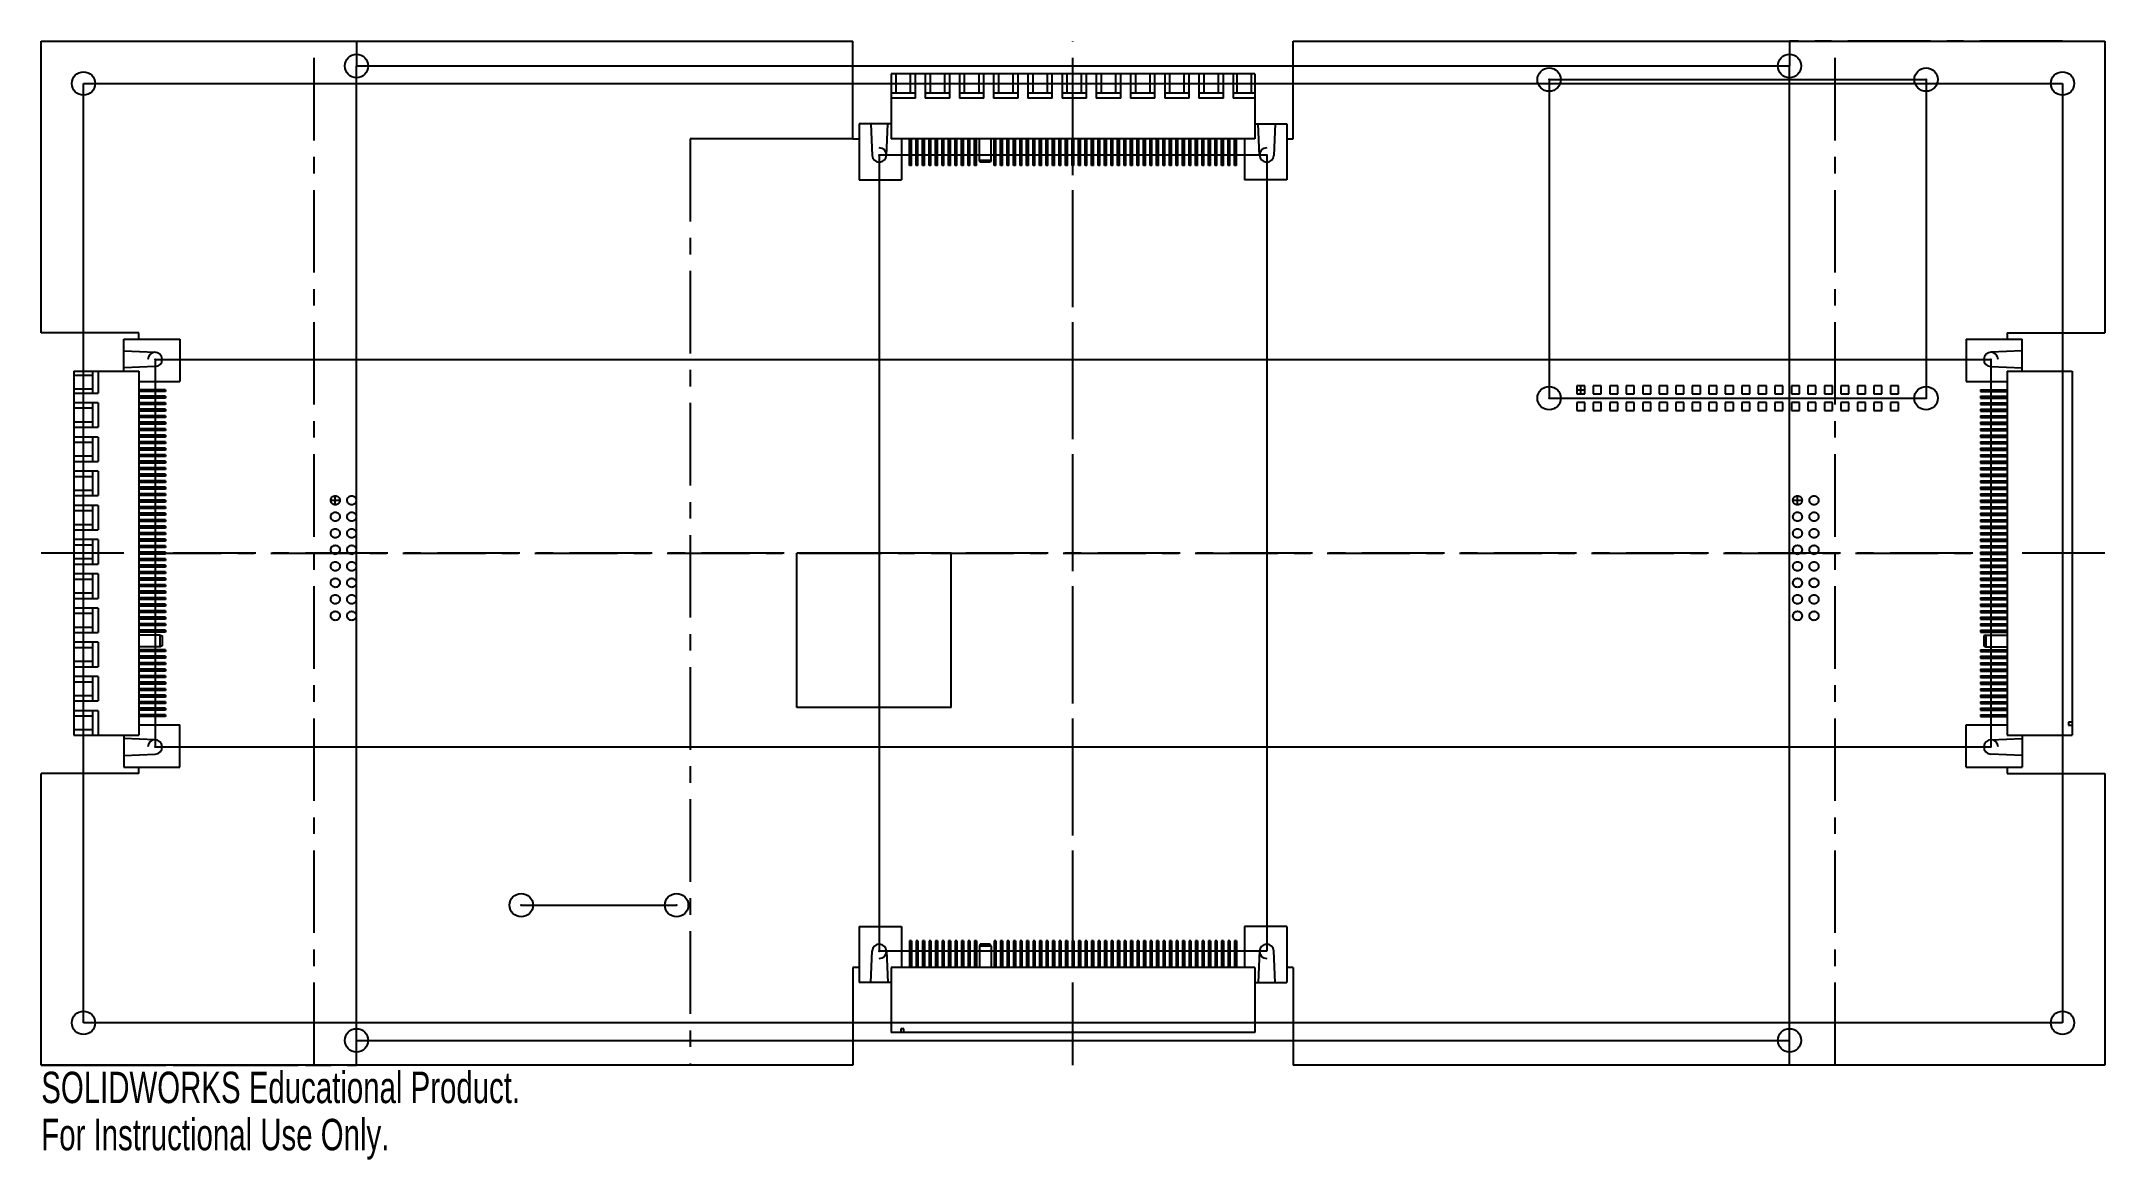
# Paper-space layout '_Bottom' of a CAD drawing. Header units: millimetres. Extents: x 0 to 318, y -172 to 0.
import ezdxf

# ---------------------------------------------------------------- set-up
doc = ezdxf.new("R2010")
doc.units = ezdxf.units.MM
doc.header["$PDSIZE"] = -1
doc.linetypes.add('CENTERX2', pattern=[20.32, 12.7, -2.54, 2.54, -2.54])
doc.styles.add('SLDTEXTSTYLE0', font='TXT', dxfattribs={"width": 0.7})

psp = doc.layouts.new('_Bottom')

# ---------------------------------------------------------------- texts
at = {"color": 7, "linetype": 'Continuous', "char_height": 4.8336, "attachment_point": 1, "style": 'SLDTEXTSTYLE0'}
for s, insert in [('SOLIDWORKS Educational Product.', (0, -158.52)), ('For Instructional Use Only.', (0, -165.77))]:
    psp.add_mtext(s, dxfattribs=dict(at, insert=insert))

# ---------------------------------------------------------------- linework, layer by layer
at = {"color": 7, "linetype": 'Continuous', "lineweight": 25}
for p, q in [((0, -44.85), (0, 0)), ((0, 0), (124.85, 0)), ((124.85, -15), (124.85, 0)), ((192.65, -15), (192.65, 0)), ((192.65, 0), (317.5, 0)), ((317.5, 0), (317.5, -44.85)), ((130.75, -5), (130.75, -15)), ((186.75, -5), (130.75, -5)), ((131.55, -7.95), (131.55, -5)), ((133.71, -5), (133.71, -7.95)), ((134.51, -8.75), (134.51, -5)), ((136.01, -5), (136.01, -8.75)), ((136.81, -7.95), (136.81, -5)), ((138.98, -5), (138.98, -7.95)), ((139.78, -8.75), (139.78, -5)), ((141.28, -5), (141.28, -8.75)), ((142.08, -7.95), (142.08, -5)), ((144.24, -5), (144.24, -7.95)), ((145.04, -8.75), (145.04, -5)), ((146.54, -5), (146.54, -8.75)), ((147.34, -7.95), (147.34, -5)), ((149.5, -5), (149.5, -7.95)), ((150.3, -8.75), (150.3, -5)), ((151.8, -5), (151.8, -8.75)), ((152.6, -7.95), (152.6, -5)), ((154.77, -5), (154.77, -7.95)), ((155.57, -8.75), (155.57, -5)), ((157.07, -5), (157.07, -8.75)), ((157.87, -7.95), (157.87, -5)), ((160.03, -5), (160.03, -7.95)), ((160.83, -8.75), (160.83, -5)), ((162.33, -5), (162.33, -8.75)), ((163.13, -7.95), (163.13, -5)), ((165.3, -5), (165.3, -7.95)), ((166.1, -8.75), (166.1, -5)), ((167.6, -5), (167.6, -8.75)), ((168.4, -7.95), (168.4, -5)), ((170.56, -5), (170.56, -7.95)), ((171.36, -8.75), (171.36, -5)), ((172.86, -5), (172.86, -8.75)), ((173.66, -7.95), (173.66, -5)), ((175.82, -5), (175.82, -7.95)), ((176.62, -8.75), (176.62, -5)), ((178.12, -5), (178.12, -8.75)), ((178.92, -7.95), (178.92, -5)), ((181.09, -5), (181.09, -7.95)), ((181.89, -8.75), (181.89, -5)), ((183.39, -5), (183.39, -8.75)), ((183.99, -7.95), (183.99, -5)), ((186.15, -5), (186.15, -7.95)), ((186.75, -5), (186.75, -15)), ((130.75, -7.95), (134.51, -7.95)), ((134.51, -8.75), (130.75, -8.75)), ((136.01, -7.95), (139.78, -7.95)), ((139.78, -8.75), (136.01, -8.75)), ((141.28, -7.95), (145.04, -7.95)), ((145.04, -8.75), (141.28, -8.75)), ((146.54, -7.95), (150.3, -7.95)), ((150.3, -8.75), (146.54, -8.75)), ((151.8, -7.95), (155.57, -7.95)), ((155.57, -8.75), (151.8, -8.75)), ((157.07, -7.95), (160.83, -7.95)), ((160.83, -8.75), (157.07, -8.75)), ((162.33, -7.95), (166.1, -7.95)), ((166.1, -8.75), (162.33, -8.75)), ((167.6, -7.95), (171.36, -7.95)), ((171.36, -8.75), (167.6, -8.75)), ((172.86, -7.95), (176.62, -7.95)), ((176.62, -8.75), (172.86, -8.75)), ((178.12, -7.95), (181.89, -7.95)), ((181.89, -8.75), (178.12, -8.75)), ((183.39, -7.95), (186.75, -7.95)), ((186.75, -8.75), (183.39, -8.75)), ((125.85, -12.7), (125.85, -21.3)), ((130.75, -12.7), (125.85, -12.7)), ((127.64, -12.7), (127.85, -17.55)), ((130.05, -17.55), (130.26, -12.7)), ((186.75, -12.7), (191.65, -12.7)), ((187.45, -17.55), (187.24, -12.7)), ((189.86, -12.7), (189.65, -17.55)), ((191.65, -12.7), (191.65, -21.3)), ((124.85, -15), (125.85, -15)), ((186.75, -15), (130.75, -15)), ((132.35, -15), (132.35, -21.3)), ((133.61, -19.1), (133.61, -15)), ((133.89, -19.1), (133.89, -15)), ((134.61, -19.1), (134.61, -15)), ((134.89, -19.1), (134.89, -15)), ((135.61, -19.1), (135.61, -15)), ((135.89, -19.1), (135.89, -15)), ((136.61, -19.1), (136.61, -15)), ((136.89, -19.1), (136.89, -15)), ((137.61, -19.1), (137.61, -15)), ((137.89, -19.1), (137.89, -15)), ((138.61, -19.1), (138.61, -15)), ((138.89, -19.1), (138.89, -15)), ((139.61, -19.1), (139.61, -15)), ((139.89, -19.1), (139.89, -15)), ((140.61, -19.1), (140.61, -15)), ((140.89, -19.1), (140.89, -15)), ((141.61, -19.1), (141.61, -15)), ((141.89, -19.1), (141.89, -15)), ((142.61, -19.1), (142.61, -15)), ((142.89, -19.1), (142.89, -15)), ((143.61, -19.1), (143.61, -15)), ((143.89, -19.1), (143.89, -15)), ((144.36, -18.3), (144.36, -15)), ((146.14, -18.3), (146.14, -15)), ((146.61, -19.1), (146.61, -15)), ((146.89, -19.1), (146.89, -15)), ((147.61, -19.1), (147.61, -15)), ((147.89, -19.1), (147.89, -15)), ((148.61, -19.1), (148.61, -15)), ((148.89, -19.1), (148.89, -15)), ((149.61, -19.1), (149.61, -15)), ((149.89, -19.1), (149.89, -15)), ((150.61, -19.1), (150.61, -15)), ((150.89, -19.1), (150.89, -15)), ((151.61, -19.1), (151.61, -15)), ((151.89, -19.1), (151.89, -15)), ((152.61, -19.1), (152.61, -15)), ((152.89, -19.1), (152.89, -15)), ((153.61, -19.1), (153.61, -15)), ((153.89, -19.1), (153.89, -15)), ((154.61, -19.1), (154.61, -15)), ((154.89, -19.1), (154.89, -15)), ((155.61, -19.1), (155.61, -15)), ((155.89, -19.1), (155.89, -15)), ((156.61, -19.1), (156.61, -15)), ((156.89, -19.1), (156.89, -15)), ((157.61, -19.1), (157.61, -15)), ((157.89, -19.1), (157.89, -15)), ((158.61, -19.1), (158.61, -15)), ((158.89, -19.1), (158.89, -15)), ((159.61, -19.1), (159.61, -15)), ((159.89, -19.1), (159.89, -15)), ((160.61, -19.1), (160.61, -15)), ((160.89, -19.1), (160.89, -15)), ((161.61, -19.1), (161.61, -15)), ((161.89, -19.1), (161.89, -15)), ((162.61, -19.1), (162.61, -15)), ((162.89, -19.1), (162.89, -15)), ((163.61, -19.1), (163.61, -15)), ((163.89, -19.1), (163.89, -15)), ((164.61, -19.1), (164.61, -15)), ((164.89, -19.1), (164.89, -15)), ((165.61, -19.1), (165.61, -15)), ((165.89, -19.1), (165.89, -15)), ((166.61, -19.1), (166.61, -15)), ((166.89, -19.1), (166.89, -15)), ((167.61, -19.1), (167.61, -15)), ((167.89, -19.1), (167.89, -15)), ((168.61, -19.1), (168.61, -15)), ((168.89, -19.1), (168.89, -15)), ((169.61, -19.1), (169.61, -15)), ((169.89, -19.1), (169.89, -15)), ((170.61, -19.1), (170.61, -15)), ((170.89, -19.1), (170.89, -15)), ((171.61, -19.1), (171.61, -15)), ((171.89, -19.1), (171.89, -15)), ((172.61, -19.1), (172.61, -15)), ((172.89, -19.1), (172.89, -15)), ((173.61, -19.1), (173.61, -15)), ((173.89, -19.1), (173.89, -15)), ((174.61, -19.1), (174.61, -15)), ((174.89, -19.1), (174.89, -15)), ((175.61, -19.1), (175.61, -15)), ((175.89, -19.1), (175.89, -15)), ((176.61, -19.1), (176.61, -15)), ((176.89, -19.1), (176.89, -15)), ((177.61, -19.1), (177.61, -15)), ((177.89, -19.1), (177.89, -15)), ((178.61, -19.1), (178.61, -15)), ((178.89, -19.1), (178.89, -15)), ((179.61, -19.1), (179.61, -15)), ((179.89, -19.1), (179.89, -15)), ((180.61, -19.1), (180.61, -15)), ((180.89, -19.1), (180.89, -15)), ((181.61, -19.1), (181.61, -15)), ((181.89, -19.1), (181.89, -15)), ((182.61, -19.1), (182.61, -15)), ((182.89, -19.1), (182.89, -15)), ((183.61, -19.1), (183.61, -15)), ((183.89, -19.1), (183.89, -15)), ((185.15, -15), (185.15, -21.3)), ((191.65, -15), (192.65, -15)), ((133.89, -17.6), (133.61, -17.6)), ((133.89, -18.54), (133.61, -18.54)), ((133.89, -18.97), (133.61, -18.97)), ((134.89, -17.6), (134.61, -17.6)), ((134.89, -18.54), (134.61, -18.54)), ((134.89, -18.97), (134.61, -18.97)), ((135.89, -17.6), (135.61, -17.6)), ((135.89, -18.54), (135.61, -18.54)), ((135.89, -18.97), (135.61, -18.97)), ((136.89, -17.6), (136.61, -17.6)), ((136.89, -18.54), (136.61, -18.54)), ((136.89, -18.97), (136.61, -18.97)), ((137.89, -17.6), (137.61, -17.6)), ((137.89, -18.54), (137.61, -18.54)), ((137.89, -18.97), (137.61, -18.97)), ((138.89, -17.6), (138.61, -17.6)), ((138.89, -18.54), (138.61, -18.54)), ((138.89, -18.97), (138.61, -18.97)), ((139.89, -17.6), (139.61, -17.6)), ((139.89, -18.54), (139.61, -18.54)), ((139.89, -18.97), (139.61, -18.97)), ((140.89, -17.6), (140.61, -17.6)), ((140.89, -18.54), (140.61, -18.54)), ((140.89, -18.97), (140.61, -18.97)), ((141.89, -17.6), (141.61, -17.6)), ((141.89, -18.54), (141.61, -18.54)), ((141.89, -18.97), (141.61, -18.97)), ((142.89, -17.6), (142.61, -17.6)), ((142.89, -18.54), (142.61, -18.54)), ((142.89, -18.97), (142.61, -18.97)), ((143.89, -17.6), (143.61, -17.6)), ((143.89, -18.54), (143.61, -18.54)), ((143.89, -18.97), (143.61, -18.97)), ((144.36, -18.3), (146.14, -18.3)), ((144.47, -18.59), (144.36, -18.3)), ((146.03, -18.59), (144.47, -18.59)), ((146.14, -18.3), (146.03, -18.59)), ((146.89, -17.6), (146.61, -17.6)), ((146.89, -18.54), (146.61, -18.54)), ((146.89, -18.97), (146.61, -18.97)), ((147.89, -17.6), (147.61, -17.6)), ((147.89, -18.54), (147.61, -18.54)), ((147.89, -18.97), (147.61, -18.97)), ((148.89, -17.6), (148.61, -17.6)), ((148.89, -18.54), (148.61, -18.54)), ((148.89, -18.97), (148.61, -18.97)), ((149.89, -17.6), (149.61, -17.6)), ((149.89, -18.54), (149.61, -18.54)), ((149.89, -18.97), (149.61, -18.97)), ((150.89, -17.6), (150.61, -17.6)), ((150.89, -18.54), (150.61, -18.54)), ((150.89, -18.97), (150.61, -18.97)), ((151.89, -17.6), (151.61, -17.6)), ((151.89, -18.54), (151.61, -18.54)), ((151.89, -18.97), (151.61, -18.97)), ((152.89, -17.6), (152.61, -17.6)), ((152.89, -18.54), (152.61, -18.54)), ((152.89, -18.97), (152.61, -18.97)), ((153.89, -17.6), (153.61, -17.6)), ((153.89, -18.54), (153.61, -18.54)), ((153.89, -18.97), (153.61, -18.97)), ((154.89, -17.6), (154.61, -17.6)), ((154.89, -18.54), (154.61, -18.54)), ((154.89, -18.97), (154.61, -18.97)), ((155.89, -17.6), (155.61, -17.6)), ((155.89, -18.54), (155.61, -18.54)), ((155.89, -18.97), (155.61, -18.97)), ((156.89, -17.6), (156.61, -17.6)), ((156.89, -18.54), (156.61, -18.54)), ((156.89, -18.97), (156.61, -18.97)), ((157.89, -17.6), (157.61, -17.6)), ((157.89, -18.54), (157.61, -18.54)), ((157.89, -18.97), (157.61, -18.97)), ((158.89, -17.6), (158.61, -17.6)), ((158.89, -18.54), (158.61, -18.54)), ((158.89, -18.97), (158.61, -18.97)), ((159.89, -17.6), (159.61, -17.6)), ((159.89, -18.54), (159.61, -18.54)), ((159.89, -18.97), (159.61, -18.97)), ((160.89, -17.6), (160.61, -17.6)), ((160.89, -18.54), (160.61, -18.54)), ((160.89, -18.97), (160.61, -18.97)), ((161.89, -17.6), (161.61, -17.6)), ((161.89, -18.54), (161.61, -18.54)), ((161.89, -18.97), (161.61, -18.97)), ((162.89, -17.6), (162.61, -17.6)), ((162.89, -18.54), (162.61, -18.54)), ((162.89, -18.97), (162.61, -18.97)), ((163.89, -17.6), (163.61, -17.6)), ((163.89, -18.54), (163.61, -18.54)), ((163.89, -18.97), (163.61, -18.97)), ((164.89, -17.6), (164.61, -17.6)), ((164.89, -18.54), (164.61, -18.54)), ((164.89, -18.97), (164.61, -18.97)), ((165.89, -17.6), (165.61, -17.6)), ((165.89, -18.54), (165.61, -18.54)), ((165.89, -18.97), (165.61, -18.97)), ((166.89, -17.6), (166.61, -17.6)), ((166.89, -18.54), (166.61, -18.54)), ((166.89, -18.97), (166.61, -18.97)), ((167.89, -17.6), (167.61, -17.6)), ((167.89, -18.54), (167.61, -18.54)), ((167.89, -18.97), (167.61, -18.97)), ((168.89, -17.6), (168.61, -17.6)), ((168.89, -18.54), (168.61, -18.54)), ((168.89, -18.97), (168.61, -18.97)), ((169.89, -17.6), (169.61, -17.6)), ((169.89, -18.54), (169.61, -18.54)), ((169.89, -18.97), (169.61, -18.97)), ((170.89, -17.6), (170.61, -17.6)), ((170.89, -18.54), (170.61, -18.54)), ((170.89, -18.97), (170.61, -18.97)), ((171.89, -17.6), (171.61, -17.6)), ((171.89, -18.54), (171.61, -18.54)), ((171.89, -18.97), (171.61, -18.97)), ((172.89, -17.6), (172.61, -17.6)), ((172.89, -18.54), (172.61, -18.54)), ((172.89, -18.97), (172.61, -18.97)), ((173.89, -17.6), (173.61, -17.6)), ((173.89, -18.54), (173.61, -18.54)), ((173.89, -18.97), (173.61, -18.97)), ((174.89, -17.6), (174.61, -17.6)), ((174.89, -18.54), (174.61, -18.54)), ((174.89, -18.97), (174.61, -18.97)), ((175.89, -17.6), (175.61, -17.6)), ((175.89, -18.54), (175.61, -18.54)), ((175.89, -18.97), (175.61, -18.97)), ((176.89, -17.6), (176.61, -17.6)), ((176.89, -18.54), (176.61, -18.54)), ((176.89, -18.97), (176.61, -18.97)), ((177.89, -17.6), (177.61, -17.6)), ((177.89, -18.54), (177.61, -18.54)), ((177.89, -18.97), (177.61, -18.97)), ((178.89, -17.6), (178.61, -17.6)), ((178.89, -18.54), (178.61, -18.54)), ((178.89, -18.97), (178.61, -18.97)), ((179.89, -17.6), (179.61, -17.6)), ((179.89, -18.54), (179.61, -18.54)), ((179.89, -18.97), (179.61, -18.97)), ((180.89, -17.6), (180.61, -17.6)), ((180.89, -18.54), (180.61, -18.54)), ((180.89, -18.97), (180.61, -18.97)), ((181.89, -17.6), (181.61, -17.6)), ((181.89, -18.54), (181.61, -18.54)), ((181.89, -18.97), (181.61, -18.97)), ((182.89, -17.6), (182.61, -17.6)), ((182.89, -18.54), (182.61, -18.54)), ((182.89, -18.97), (182.61, -18.97)), ((183.89, -17.6), (183.61, -17.6)), ((183.89, -18.54), (183.61, -18.54)), ((183.89, -18.97), (183.61, -18.97)), ((125.85, -21.3), (132.35, -21.3)), ((133.89, -19.1), (133.61, -19.1)), ((134.89, -19.1), (134.61, -19.1)), ((135.89, -19.1), (135.61, -19.1)), ((136.89, -19.1), (136.61, -19.1)), ((137.89, -19.1), (137.61, -19.1)), ((138.89, -19.1), (138.61, -19.1)), ((139.89, -19.1), (139.61, -19.1)), ((140.89, -19.1), (140.61, -19.1)), ((141.89, -19.1), (141.61, -19.1)), ((142.89, -19.1), (142.61, -19.1)), ((143.89, -19.1), (143.61, -19.1)), ((146.89, -19.1), (146.61, -19.1)), ((147.89, -19.1), (147.61, -19.1)), ((148.89, -19.1), (148.61, -19.1)), ((149.89, -19.1), (149.61, -19.1)), ((150.89, -19.1), (150.61, -19.1)), ((151.89, -19.1), (151.61, -19.1)), ((152.89, -19.1), (152.61, -19.1)), ((153.89, -19.1), (153.61, -19.1)), ((154.89, -19.1), (154.61, -19.1)), ((155.89, -19.1), (155.61, -19.1)), ((156.89, -19.1), (156.61, -19.1)), ((157.89, -19.1), (157.61, -19.1)), ((158.89, -19.1), (158.61, -19.1)), ((159.89, -19.1), (159.61, -19.1)), ((160.89, -19.1), (160.61, -19.1)), ((161.89, -19.1), (161.61, -19.1)), ((162.89, -19.1), (162.61, -19.1)), ((163.89, -19.1), (163.61, -19.1)), ((164.89, -19.1), (164.61, -19.1)), ((165.89, -19.1), (165.61, -19.1)), ((166.89, -19.1), (166.61, -19.1)), ((167.89, -19.1), (167.61, -19.1)), ((168.89, -19.1), (168.61, -19.1)), ((169.89, -19.1), (169.61, -19.1)), ((170.89, -19.1), (170.61, -19.1)), ((171.89, -19.1), (171.61, -19.1)), ((172.89, -19.1), (172.61, -19.1)), ((173.89, -19.1), (173.61, -19.1)), ((174.89, -19.1), (174.61, -19.1)), ((175.89, -19.1), (175.61, -19.1)), ((176.89, -19.1), (176.61, -19.1)), ((177.89, -19.1), (177.61, -19.1)), ((178.89, -19.1), (178.61, -19.1)), ((179.89, -19.1), (179.61, -19.1)), ((180.89, -19.1), (180.61, -19.1)), ((181.89, -19.1), (181.61, -19.1)), ((182.89, -19.1), (182.61, -19.1)), ((183.89, -19.1), (183.61, -19.1)), ((191.65, -21.3), (185.15, -21.3)), ((15, -44.85), (0, -44.85)), ((12.7, -45.85), (21.3, -45.85)), ((12.7, -50.75), (12.7, -45.85)), ((15, -45.85), (15, -44.85)), ((21.3, -45.85), (21.3, -52.35)), ((296.2, -45.85), (296.2, -52.35)), ((296.2, -45.85), (304.8, -45.85)), ((302.5, -44.85), (317.5, -44.85)), ((302.5, -44.85), (302.5, -45.85)), ((304.8, -50.75), (304.8, -45.85)), ((5, -50.75), (15, -50.75)), ((5, -50.75), (5, -106.75)), ((7.95, -54.11), (7.95, -50.75)), ((8.75, -50.75), (8.75, -54.11)), ((12.7, -47.64), (17.55, -47.85)), ((17.55, -50.05), (12.7, -50.26)), ((15, -50.75), (15, -106.75)), ((304.8, -47.64), (299.95, -47.85)), ((299.95, -50.05), (304.8, -50.26)), ((302.5, -50.75), (312.5, -50.75)), ((302.5, -50.75), (302.5, -106.75)), ((312.5, -50.75), (312.5, -106.75)), ((5, -51.35), (7.95, -51.35)), ((7.95, -53.51), (5, -53.51)), ((15, -52.35), (21.3, -52.35)), ((19.1, -53.61), (15, -53.61)), ((19.1, -53.89), (15, -53.89)), ((17.6, -53.61), (17.6, -53.89)), ((18.54, -53.61), (18.54, -53.89)), ((18.97, -53.61), (18.97, -53.89)), ((19.1, -53.61), (19.1, -53.89)), ((237.5, -53.01), (236.26, -53.01)), ((236.26, -53.01), (236.26, -54.25)), ((237.5, -54.25), (237.5, -53.01)), ((240.04, -53.01), (238.8, -53.01)), ((238.8, -53.01), (238.8, -54.25)), ((240.04, -54.25), (240.04, -53.01)), ((242.58, -53.01), (241.34, -53.01)), ((241.34, -53.01), (241.34, -54.25)), ((242.58, -54.25), (242.58, -53.01)), ((245.12, -53.01), (243.88, -53.01)), ((243.88, -53.01), (243.88, -54.25)), ((245.12, -54.25), (245.12, -53.01)), ((247.66, -53.01), (246.42, -53.01)), ((246.42, -53.01), (246.42, -54.25)), ((247.66, -54.25), (247.66, -53.01)), ((250.2, -53.01), (248.96, -53.01)), ((248.96, -53.01), (248.96, -54.25)), ((250.2, -54.25), (250.2, -53.01)), ((252.74, -53.01), (251.5, -53.01)), ((251.5, -53.01), (251.5, -54.25)), ((252.74, -54.25), (252.74, -53.01)), ((255.28, -53.01), (254.04, -53.01)), ((254.04, -53.01), (254.04, -54.25)), ((255.28, -54.25), (255.28, -53.01)), ((257.82, -53.01), (256.58, -53.01)), ((256.58, -53.01), (256.58, -54.25)), ((257.82, -54.25), (257.82, -53.01)), ((260.36, -53.01), (259.12, -53.01)), ((259.12, -53.01), (259.12, -54.25)), ((260.36, -54.25), (260.36, -53.01)), ((262.9, -53.01), (261.66, -53.01)), ((261.66, -53.01), (261.66, -54.25)), ((262.9, -54.25), (262.9, -53.01)), ((265.44, -53.01), (264.2, -53.01)), ((264.2, -53.01), (264.2, -54.25)), ((265.44, -54.25), (265.44, -53.01)), ((267.98, -53.01), (266.74, -53.01)), ((266.74, -53.01), (266.74, -54.25)), ((267.98, -54.25), (267.98, -53.01)), ((270.52, -53.01), (269.28, -53.01)), ((269.28, -53.01), (269.28, -54.25)), ((270.52, -54.25), (270.52, -53.01)), ((273.06, -53.01), (271.82, -53.01)), ((271.82, -53.01), (271.82, -54.25)), ((273.06, -54.25), (273.06, -53.01)), ((275.6, -53.01), (274.36, -53.01)), ((274.36, -53.01), (274.36, -54.25)), ((275.6, -54.25), (275.6, -53.01)), ((278.14, -53.01), (276.9, -53.01)), ((276.9, -53.01), (276.9, -54.25)), ((278.14, -54.25), (278.14, -53.01)), ((280.68, -53.01), (279.44, -53.01)), ((279.44, -53.01), (279.44, -54.25)), ((280.68, -54.25), (280.68, -53.01)), ((283.22, -53.01), (281.98, -53.01)), ((281.98, -53.01), (281.98, -54.25)), ((283.22, -54.25), (283.22, -53.01)), ((285.76, -53.01), (284.52, -53.01)), ((284.52, -53.01), (284.52, -54.25)), ((285.76, -54.25), (285.76, -53.01)), ((296.2, -52.35), (302.5, -52.35)), ((298.4, -53.61), (302.5, -53.61)), ((298.4, -53.61), (298.4, -53.89)), ((298.4, -53.89), (302.5, -53.89)), ((298.53, -53.61), (298.53, -53.89)), ((298.96, -53.61), (298.96, -53.89)), ((299.9, -53.61), (299.9, -53.89)), ((5, -54.11), (8.75, -54.11)), ((8.75, -55.61), (5, -55.61)), ((5, -56.41), (7.95, -56.41)), ((7.95, -59.38), (7.95, -55.61)), ((8.75, -55.61), (8.75, -59.38)), ((19.1, -54.61), (15, -54.61)), ((19.1, -54.89), (15, -54.89)), ((19.1, -55.61), (15, -55.61)), ((19.1, -55.89), (15, -55.89)), ((19.1, -56.61), (15, -56.61)), ((19.1, -56.89), (15, -56.89)), ((17.6, -54.61), (17.6, -54.89)), ((17.6, -55.61), (17.6, -55.89)), ((17.6, -56.61), (17.6, -56.89)), ((18.54, -54.61), (18.54, -54.89)), ((18.54, -55.61), (18.54, -55.89)), ((18.54, -56.61), (18.54, -56.89)), ((18.97, -54.61), (18.97, -54.89)), ((18.97, -55.61), (18.97, -55.89)), ((18.97, -56.61), (18.97, -56.89)), ((19.1, -54.61), (19.1, -54.89)), ((19.1, -55.61), (19.1, -55.89)), ((19.1, -56.61), (19.1, -56.89)), ((236.26, -54.25), (237.5, -54.25)), ((237.5, -55.55), (236.26, -55.55)), ((236.26, -55.55), (236.26, -56.79)), ((236.26, -56.79), (237.5, -56.79)), ((237.5, -56.79), (237.5, -55.55)), ((238.8, -54.25), (240.04, -54.25)), ((240.04, -55.55), (238.8, -55.55)), ((238.8, -55.55), (238.8, -56.79)), ((238.8, -56.79), (240.04, -56.79)), ((240.04, -56.79), (240.04, -55.55)), ((241.34, -54.25), (242.58, -54.25)), ((242.58, -55.55), (241.34, -55.55)), ((241.34, -55.55), (241.34, -56.79)), ((241.34, -56.79), (242.58, -56.79)), ((242.58, -56.79), (242.58, -55.55)), ((243.88, -54.25), (245.12, -54.25)), ((245.12, -55.55), (243.88, -55.55)), ((243.88, -55.55), (243.88, -56.79)), ((243.88, -56.79), (245.12, -56.79)), ((245.12, -56.79), (245.12, -55.55)), ((246.42, -54.25), (247.66, -54.25)), ((247.66, -55.55), (246.42, -55.55)), ((246.42, -55.55), (246.42, -56.79)), ((246.42, -56.79), (247.66, -56.79)), ((247.66, -56.79), (247.66, -55.55)), ((248.96, -54.25), (250.2, -54.25)), ((250.2, -55.55), (248.96, -55.55)), ((248.96, -55.55), (248.96, -56.79)), ((248.96, -56.79), (250.2, -56.79)), ((250.2, -56.79), (250.2, -55.55)), ((251.5, -54.25), (252.74, -54.25)), ((252.74, -55.55), (251.5, -55.55)), ((251.5, -55.55), (251.5, -56.79)), ((251.5, -56.79), (252.74, -56.79)), ((252.74, -56.79), (252.74, -55.55)), ((254.04, -54.25), (255.28, -54.25)), ((255.28, -55.55), (254.04, -55.55)), ((254.04, -55.55), (254.04, -56.79)), ((254.04, -56.79), (255.28, -56.79)), ((255.28, -56.79), (255.28, -55.55)), ((256.58, -54.25), (257.82, -54.25)), ((257.82, -55.55), (256.58, -55.55)), ((256.58, -55.55), (256.58, -56.79)), ((256.58, -56.79), (257.82, -56.79)), ((257.82, -56.79), (257.82, -55.55)), ((259.12, -54.25), (260.36, -54.25)), ((260.36, -55.55), (259.12, -55.55)), ((259.12, -55.55), (259.12, -56.79)), ((259.12, -56.79), (260.36, -56.79)), ((260.36, -56.79), (260.36, -55.55)), ((261.66, -54.25), (262.9, -54.25)), ((262.9, -55.55), (261.66, -55.55)), ((261.66, -55.55), (261.66, -56.79)), ((261.66, -56.79), (262.9, -56.79)), ((262.9, -56.79), (262.9, -55.55)), ((264.2, -54.25), (265.44, -54.25)), ((265.44, -55.55), (264.2, -55.55)), ((264.2, -55.55), (264.2, -56.79)), ((264.2, -56.79), (265.44, -56.79)), ((265.44, -56.79), (265.44, -55.55)), ((266.74, -54.25), (267.98, -54.25)), ((267.98, -55.55), (266.74, -55.55)), ((266.74, -55.55), (266.74, -56.79)), ((266.74, -56.79), (267.98, -56.79)), ((267.98, -56.79), (267.98, -55.55)), ((269.28, -54.25), (270.52, -54.25)), ((270.52, -55.55), (269.28, -55.55)), ((269.28, -55.55), (269.28, -56.79)), ((269.28, -56.79), (270.52, -56.79)), ((270.52, -56.79), (270.52, -55.55)), ((271.82, -54.25), (273.06, -54.25)), ((273.06, -55.55), (271.82, -55.55)), ((271.82, -55.55), (271.82, -56.79)), ((271.82, -56.79), (273.06, -56.79)), ((273.06, -56.79), (273.06, -55.55)), ((274.36, -54.25), (275.6, -54.25)), ((275.6, -55.55), (274.36, -55.55)), ((274.36, -55.55), (274.36, -56.79)), ((274.36, -56.79), (275.6, -56.79)), ((275.6, -56.79), (275.6, -55.55)), ((276.9, -54.25), (278.14, -54.25)), ((278.14, -55.55), (276.9, -55.55)), ((276.9, -55.55), (276.9, -56.79)), ((276.9, -56.79), (278.14, -56.79)), ((278.14, -56.79), (278.14, -55.55)), ((279.44, -54.25), (280.68, -54.25)), ((280.68, -55.55), (279.44, -55.55)), ((279.44, -55.55), (279.44, -56.79)), ((279.44, -56.79), (280.68, -56.79)), ((280.68, -56.79), (280.68, -55.55)), ((281.98, -54.25), (283.22, -54.25)), ((283.22, -55.55), (281.98, -55.55)), ((281.98, -55.55), (281.98, -56.79)), ((281.98, -56.79), (283.22, -56.79)), ((283.22, -56.79), (283.22, -55.55)), ((284.52, -54.25), (285.76, -54.25)), ((285.76, -55.55), (284.52, -55.55)), ((284.52, -55.55), (284.52, -56.79)), ((284.52, -56.79), (285.76, -56.79)), ((285.76, -56.79), (285.76, -55.55)), ((298.4, -54.61), (298.4, -54.89)), ((298.4, -54.61), (302.5, -54.61)), ((298.4, -54.89), (302.5, -54.89)), ((298.4, -55.61), (298.4, -55.89)), ((298.4, -55.61), (302.5, -55.61)), ((298.4, -55.89), (302.5, -55.89)), ((298.4, -56.61), (298.4, -56.89)), ((298.4, -56.61), (302.5, -56.61)), ((298.4, -56.89), (302.5, -56.89)), ((298.53, -54.61), (298.53, -54.89)), ((298.53, -55.61), (298.53, -55.89)), ((298.53, -56.61), (298.53, -56.89)), ((298.96, -54.61), (298.96, -54.89)), ((298.96, -55.61), (298.96, -55.89)), ((298.96, -56.61), (298.96, -56.89)), ((299.9, -54.61), (299.9, -54.89)), ((299.9, -55.61), (299.9, -55.89)), ((299.9, -56.61), (299.9, -56.89)), ((7.95, -58.58), (5, -58.58)), ((5, -59.38), (8.75, -59.38)), ((19.1, -57.61), (15, -57.61)), ((19.1, -57.89), (15, -57.89)), ((19.1, -58.61), (15, -58.61)), ((19.1, -58.89), (15, -58.89)), ((19.1, -59.61), (15, -59.61)), ((19.1, -59.89), (15, -59.89)), ((17.6, -57.61), (17.6, -57.89)), ((17.6, -58.61), (17.6, -58.89)), ((17.6, -59.61), (17.6, -59.89)), ((18.54, -57.61), (18.54, -57.89)), ((18.54, -58.61), (18.54, -58.89)), ((18.54, -59.61), (18.54, -59.89)), ((18.97, -57.61), (18.97, -57.89)), ((18.97, -58.61), (18.97, -58.89)), ((18.97, -59.61), (18.97, -59.89)), ((19.1, -57.61), (19.1, -57.89)), ((19.1, -58.61), (19.1, -58.89)), ((19.1, -59.61), (19.1, -59.89)), ((298.4, -57.61), (302.5, -57.61)), ((298.4, -57.61), (298.4, -57.89)), ((298.4, -57.89), (302.5, -57.89)), ((298.4, -58.61), (298.4, -58.89)), ((298.4, -58.61), (302.5, -58.61)), ((298.4, -58.89), (302.5, -58.89)), ((298.4, -59.61), (302.5, -59.61)), ((298.4, -59.61), (298.4, -59.89)), ((298.4, -59.89), (302.5, -59.89)), ((298.53, -57.61), (298.53, -57.89)), ((298.53, -58.61), (298.53, -58.89)), ((298.53, -59.61), (298.53, -59.89)), ((298.96, -57.61), (298.96, -57.89)), ((298.96, -58.61), (298.96, -58.89)), ((298.96, -59.61), (298.96, -59.89)), ((299.9, -57.61), (299.9, -57.89)), ((299.9, -58.61), (299.9, -58.89)), ((299.9, -59.61), (299.9, -59.89)), ((8.75, -60.88), (5, -60.88)), ((5, -61.68), (7.95, -61.68)), ((7.95, -64.64), (7.95, -60.88)), ((8.75, -60.88), (8.75, -64.64)), ((19.1, -60.61), (15, -60.61)), ((19.1, -60.89), (15, -60.89)), ((19.1, -61.61), (15, -61.61)), ((19.1, -61.89), (15, -61.89)), ((19.1, -62.61), (15, -62.61)), ((19.1, -62.89), (15, -62.89)), ((17.6, -60.61), (17.6, -60.89)), ((17.6, -61.61), (17.6, -61.89)), ((17.6, -62.61), (17.6, -62.89)), ((18.54, -60.61), (18.54, -60.89)), ((18.54, -61.61), (18.54, -61.89)), ((18.54, -62.61), (18.54, -62.89)), ((18.97, -60.61), (18.97, -60.89)), ((18.97, -61.61), (18.97, -61.89)), ((18.97, -62.61), (18.97, -62.89)), ((19.1, -60.61), (19.1, -60.89)), ((19.1, -61.61), (19.1, -61.89)), ((19.1, -62.61), (19.1, -62.89)), ((298.4, -60.61), (302.5, -60.61)), ((298.4, -60.61), (298.4, -60.89)), ((298.4, -60.89), (302.5, -60.89)), ((298.4, -61.61), (298.4, -61.89)), ((298.4, -61.61), (302.5, -61.61)), ((298.4, -61.89), (302.5, -61.89)), ((298.4, -62.61), (298.4, -62.89)), ((298.4, -62.61), (302.5, -62.61)), ((298.4, -62.89), (302.5, -62.89)), ((298.53, -60.61), (298.53, -60.89)), ((298.53, -61.61), (298.53, -61.89)), ((298.53, -62.61), (298.53, -62.89)), ((298.96, -60.61), (298.96, -60.89)), ((298.96, -61.61), (298.96, -61.89)), ((298.96, -62.61), (298.96, -62.89)), ((299.9, -60.61), (299.9, -60.89)), ((299.9, -61.61), (299.9, -61.89)), ((299.9, -62.61), (299.9, -62.89)), ((7.95, -63.84), (5, -63.84)), ((5, -64.64), (8.75, -64.64)), ((8.75, -66.14), (5, -66.14)), ((7.95, -69.9), (7.95, -66.14)), ((8.75, -66.14), (8.75, -69.9)), ((19.1, -63.61), (15, -63.61)), ((19.1, -63.89), (15, -63.89)), ((19.1, -64.61), (15, -64.61)), ((19.1, -64.89), (15, -64.89)), ((19.1, -65.61), (15, -65.61)), ((19.1, -65.89), (15, -65.89)), ((19.1, -66.61), (15, -66.61)), ((17.6, -63.61), (17.6, -63.89)), ((17.6, -64.61), (17.6, -64.89)), ((17.6, -65.61), (17.6, -65.89)), ((17.6, -66.61), (17.6, -66.89)), ((18.54, -63.61), (18.54, -63.89)), ((18.54, -64.61), (18.54, -64.89)), ((18.54, -65.61), (18.54, -65.89)), ((18.54, -66.61), (18.54, -66.89)), ((18.97, -63.61), (18.97, -63.89)), ((18.97, -64.61), (18.97, -64.89)), ((18.97, -65.61), (18.97, -65.89)), ((18.97, -66.61), (18.97, -66.89)), ((19.1, -63.61), (19.1, -63.89)), ((19.1, -64.61), (19.1, -64.89)), ((19.1, -65.61), (19.1, -65.89)), ((19.1, -66.61), (19.1, -66.89)), ((298.4, -63.61), (298.4, -63.89)), ((298.4, -63.61), (302.5, -63.61)), ((298.4, -63.89), (302.5, -63.89)), ((298.4, -64.61), (302.5, -64.61)), ((298.4, -64.61), (298.4, -64.89)), ((298.4, -64.89), (302.5, -64.89)), ((298.4, -65.61), (302.5, -65.61)), ((298.4, -65.61), (298.4, -65.89)), ((298.4, -65.89), (302.5, -65.89)), ((298.4, -66.61), (302.5, -66.61)), ((298.4, -66.61), (298.4, -66.89)), ((298.53, -63.61), (298.53, -63.89)), ((298.53, -64.61), (298.53, -64.89)), ((298.53, -65.61), (298.53, -65.89)), ((298.53, -66.61), (298.53, -66.89)), ((298.96, -63.61), (298.96, -63.89)), ((298.96, -64.61), (298.96, -64.89)), ((298.96, -65.61), (298.96, -65.89)), ((298.96, -66.61), (298.96, -66.89)), ((299.9, -63.61), (299.9, -63.89)), ((299.9, -64.61), (299.9, -64.89)), ((299.9, -65.61), (299.9, -65.89)), ((299.9, -66.61), (299.9, -66.89)), ((5, -66.94), (7.95, -66.94)), ((7.95, -69.1), (5, -69.1)), ((19.1, -66.89), (15, -66.89)), ((19.1, -67.61), (15, -67.61)), ((19.1, -67.89), (15, -67.89)), ((19.1, -68.61), (15, -68.61)), ((19.1, -68.89), (15, -68.89)), ((19.1, -69.61), (15, -69.61)), ((17.6, -67.61), (17.6, -67.89)), ((17.6, -68.61), (17.6, -68.89)), ((17.6, -69.61), (17.6, -69.89)), ((18.54, -67.61), (18.54, -67.89)), ((18.54, -68.61), (18.54, -68.89)), ((18.54, -69.61), (18.54, -69.89)), ((18.97, -67.61), (18.97, -67.89)), ((18.97, -68.61), (18.97, -68.89)), ((18.97, -69.61), (18.97, -69.89)), ((19.1, -67.61), (19.1, -67.89)), ((19.1, -68.61), (19.1, -68.89)), ((19.1, -69.61), (19.1, -69.89)), ((298.4, -66.89), (302.5, -66.89)), ((298.4, -67.61), (302.5, -67.61)), ((298.4, -67.61), (298.4, -67.89)), ((298.4, -67.89), (302.5, -67.89)), ((298.4, -68.61), (302.5, -68.61)), ((298.4, -68.61), (298.4, -68.89)), ((298.4, -68.89), (302.5, -68.89)), ((298.4, -69.61), (302.5, -69.61)), ((298.4, -69.61), (298.4, -69.89)), ((298.53, -67.61), (298.53, -67.89)), ((298.53, -68.61), (298.53, -68.89)), ((298.53, -69.61), (298.53, -69.89)), ((298.96, -67.61), (298.96, -67.89)), ((298.96, -68.61), (298.96, -68.89)), ((298.96, -69.61), (298.96, -69.89)), ((299.9, -67.61), (299.9, -67.89)), ((299.9, -68.61), (299.9, -68.89)), ((299.9, -69.61), (299.9, -69.89)), ((5, -69.9), (8.75, -69.9)), ((8.75, -71.4), (5, -71.4)), ((5, -72.2), (7.95, -72.2)), ((7.95, -75.17), (7.95, -71.4)), ((8.75, -71.4), (8.75, -75.17)), ((19.1, -69.89), (15, -69.89)), ((19.1, -70.61), (15, -70.61)), ((19.1, -70.89), (15, -70.89)), ((19.1, -71.61), (15, -71.61)), ((19.1, -71.89), (15, -71.89)), ((19.1, -72.61), (15, -72.61)), ((19.1, -72.89), (15, -72.89)), ((17.6, -70.61), (17.6, -70.89)), ((17.6, -71.61), (17.6, -71.89)), ((17.6, -72.61), (17.6, -72.89)), ((18.54, -70.61), (18.54, -70.89)), ((18.54, -71.61), (18.54, -71.89)), ((18.54, -72.61), (18.54, -72.89)), ((18.97, -70.61), (18.97, -70.89)), ((18.97, -71.61), (18.97, -71.89)), ((18.97, -72.61), (18.97, -72.89)), ((19.1, -70.61), (19.1, -70.89)), ((19.1, -71.61), (19.1, -71.89)), ((19.1, -72.61), (19.1, -72.89)), ((298.4, -69.89), (302.5, -69.89)), ((298.4, -70.61), (298.4, -70.89)), ((298.4, -70.61), (302.5, -70.61)), ((298.4, -70.89), (302.5, -70.89)), ((298.4, -71.61), (298.4, -71.89)), ((298.4, -71.61), (302.5, -71.61)), ((298.4, -71.89), (302.5, -71.89)), ((298.4, -72.61), (298.4, -72.89)), ((298.4, -72.61), (302.5, -72.61)), ((298.4, -72.89), (302.5, -72.89)), ((298.53, -70.61), (298.53, -70.89)), ((298.53, -71.61), (298.53, -71.89)), ((298.53, -72.61), (298.53, -72.89)), ((298.96, -70.61), (298.96, -70.89)), ((298.96, -71.61), (298.96, -71.89)), ((298.96, -72.61), (298.96, -72.89)), ((299.9, -70.61), (299.9, -70.89)), ((299.9, -71.61), (299.9, -71.89)), ((299.9, -72.61), (299.9, -72.89)), ((7.95, -74.37), (5, -74.37)), ((5, -75.17), (8.75, -75.17)), ((19.1, -73.61), (15, -73.61)), ((19.1, -73.89), (15, -73.89)), ((19.1, -74.61), (15, -74.61)), ((19.1, -74.89), (15, -74.89)), ((19.1, -75.61), (15, -75.61)), ((19.1, -75.89), (15, -75.89)), ((17.6, -73.61), (17.6, -73.89)), ((17.6, -74.61), (17.6, -74.89)), ((17.6, -75.61), (17.6, -75.89)), ((18.54, -73.61), (18.54, -73.89)), ((18.54, -74.61), (18.54, -74.89)), ((18.54, -75.61), (18.54, -75.89)), ((18.97, -73.61), (18.97, -73.89)), ((18.97, -74.61), (18.97, -74.89)), ((18.97, -75.61), (18.97, -75.89)), ((19.1, -73.61), (19.1, -73.89)), ((19.1, -74.61), (19.1, -74.89)), ((19.1, -75.61), (19.1, -75.89)), ((298.4, -73.61), (302.5, -73.61)), ((298.4, -73.61), (298.4, -73.89)), ((298.4, -73.89), (302.5, -73.89)), ((298.4, -74.61), (298.4, -74.89)), ((298.4, -74.61), (302.5, -74.61)), ((298.4, -74.89), (302.5, -74.89)), ((298.4, -75.61), (298.4, -75.89)), ((298.4, -75.61), (302.5, -75.61)), ((298.4, -75.89), (302.5, -75.89)), ((298.53, -73.61), (298.53, -73.89)), ((298.53, -74.61), (298.53, -74.89)), ((298.53, -75.61), (298.53, -75.89)), ((298.96, -73.61), (298.96, -73.89)), ((298.96, -74.61), (298.96, -74.89)), ((298.96, -75.61), (298.96, -75.89)), ((299.9, -73.61), (299.9, -73.89)), ((299.9, -74.61), (299.9, -74.89)), ((299.9, -75.61), (299.9, -75.89)), ((8.75, -76.67), (5, -76.67)), ((5, -77.47), (7.95, -77.47)), ((7.95, -80.43), (7.95, -76.67)), ((8.75, -76.67), (8.75, -80.43)), ((19.1, -76.61), (15, -76.61)), ((19.1, -76.89), (15, -76.89)), ((19.1, -77.61), (15, -77.61)), ((19.1, -77.89), (15, -77.89)), ((19.1, -78.61), (15, -78.61)), ((19.1, -78.89), (15, -78.89)), ((17.6, -76.61), (17.6, -76.89)), ((17.6, -77.61), (17.6, -77.89)), ((17.6, -78.61), (17.6, -78.89)), ((18.54, -76.61), (18.54, -76.89)), ((18.54, -77.61), (18.54, -77.89)), ((18.54, -78.61), (18.54, -78.89)), ((18.97, -76.61), (18.97, -76.89)), ((18.97, -77.61), (18.97, -77.89)), ((18.97, -78.61), (18.97, -78.89)), ((19.1, -76.61), (19.1, -76.89)), ((19.1, -77.61), (19.1, -77.89)), ((19.1, -78.61), (19.1, -78.89)), ((116.25, -102.5), (116.25, -78.75)), ((140, -78.75), (116.25, -78.75)), ((140, -102.5), (140, -78.75)), ((298.4, -76.61), (298.4, -76.89)), ((298.4, -76.61), (302.5, -76.61)), ((298.4, -76.89), (302.5, -76.89)), ((298.4, -77.61), (302.5, -77.61)), ((298.4, -77.61), (298.4, -77.89)), ((298.4, -77.89), (302.5, -77.89)), ((298.4, -78.61), (302.5, -78.61)), ((298.4, -78.61), (298.4, -78.89)), ((298.4, -78.89), (302.5, -78.89)), ((298.53, -76.61), (298.53, -76.89)), ((298.53, -77.61), (298.53, -77.89)), ((298.53, -78.61), (298.53, -78.89)), ((298.96, -76.61), (298.96, -76.89)), ((298.96, -77.61), (298.96, -77.89)), ((298.96, -78.61), (298.96, -78.89)), ((299.9, -76.61), (299.9, -76.89)), ((299.9, -77.61), (299.9, -77.89)), ((299.9, -78.61), (299.9, -78.89)), ((7.95, -79.63), (5, -79.63)), ((5, -80.43), (8.75, -80.43)), ((8.75, -81.93), (5, -81.93)), ((7.95, -85.7), (7.95, -81.93)), ((8.75, -81.93), (8.75, -85.7)), ((19.1, -79.61), (15, -79.61)), ((19.1, -79.89), (15, -79.89)), ((19.1, -80.61), (15, -80.61)), ((19.1, -80.89), (15, -80.89)), ((19.1, -81.61), (15, -81.61)), ((19.1, -81.89), (15, -81.89)), ((17.6, -79.61), (17.6, -79.89)), ((17.6, -80.61), (17.6, -80.89)), ((17.6, -81.61), (17.6, -81.89)), ((18.54, -79.61), (18.54, -79.89)), ((18.54, -80.61), (18.54, -80.89)), ((18.54, -81.61), (18.54, -81.89)), ((18.97, -79.61), (18.97, -79.89)), ((18.97, -80.61), (18.97, -80.89)), ((18.97, -81.61), (18.97, -81.89)), ((19.1, -79.61), (19.1, -79.89)), ((19.1, -80.61), (19.1, -80.89)), ((19.1, -81.61), (19.1, -81.89)), ((298.4, -79.61), (298.4, -79.89)), ((298.4, -79.61), (302.5, -79.61)), ((298.4, -79.89), (302.5, -79.89)), ((298.4, -80.61), (298.4, -80.89)), ((298.4, -80.61), (302.5, -80.61)), ((298.4, -80.89), (302.5, -80.89)), ((298.4, -81.61), (298.4, -81.89)), ((298.4, -81.61), (302.5, -81.61)), ((298.4, -81.89), (302.5, -81.89)), ((298.53, -79.61), (298.53, -79.89)), ((298.53, -80.61), (298.53, -80.89)), ((298.53, -81.61), (298.53, -81.89)), ((298.96, -79.61), (298.96, -79.89)), ((298.96, -80.61), (298.96, -80.89)), ((298.96, -81.61), (298.96, -81.89)), ((299.9, -79.61), (299.9, -79.89)), ((299.9, -80.61), (299.9, -80.89)), ((299.9, -81.61), (299.9, -81.89)), ((5, -82.73), (7.95, -82.73)), ((7.95, -84.9), (5, -84.9)), ((5, -85.7), (8.75, -85.7)), ((19.1, -82.61), (15, -82.61)), ((19.1, -82.89), (15, -82.89)), ((19.1, -83.61), (15, -83.61)), ((19.1, -83.89), (15, -83.89)), ((19.1, -84.61), (15, -84.61)), ((19.1, -84.89), (15, -84.89)), ((19.1, -85.61), (15, -85.61)), ((17.6, -82.61), (17.6, -82.89)), ((17.6, -83.61), (17.6, -83.89)), ((17.6, -84.61), (17.6, -84.89)), ((17.6, -85.61), (17.6, -85.89)), ((18.54, -82.61), (18.54, -82.89)), ((18.54, -83.61), (18.54, -83.89)), ((18.54, -84.61), (18.54, -84.89)), ((18.54, -85.61), (18.54, -85.89)), ((18.97, -82.61), (18.97, -82.89)), ((18.97, -83.61), (18.97, -83.89)), ((18.97, -84.61), (18.97, -84.89)), ((18.97, -85.61), (18.97, -85.89)), ((19.1, -82.61), (19.1, -82.89)), ((19.1, -83.61), (19.1, -83.89)), ((19.1, -84.61), (19.1, -84.89)), ((19.1, -85.61), (19.1, -85.89)), ((298.4, -82.61), (302.5, -82.61)), ((298.4, -82.61), (298.4, -82.89)), ((298.4, -82.89), (302.5, -82.89)), ((298.4, -83.61), (302.5, -83.61)), ((298.4, -83.61), (298.4, -83.89)), ((298.4, -83.89), (302.5, -83.89)), ((298.4, -84.61), (298.4, -84.89)), ((298.4, -84.61), (302.5, -84.61)), ((298.4, -84.89), (302.5, -84.89)), ((298.4, -85.61), (298.4, -85.89)), ((298.4, -85.61), (302.5, -85.61)), ((298.53, -82.61), (298.53, -82.89)), ((298.53, -83.61), (298.53, -83.89)), ((298.53, -84.61), (298.53, -84.89)), ((298.53, -85.61), (298.53, -85.89)), ((298.96, -82.61), (298.96, -82.89)), ((298.96, -83.61), (298.96, -83.89)), ((298.96, -84.61), (298.96, -84.89)), ((298.96, -85.61), (298.96, -85.89)), ((299.9, -82.61), (299.9, -82.89)), ((299.9, -83.61), (299.9, -83.89)), ((299.9, -84.61), (299.9, -84.89)), ((299.9, -85.61), (299.9, -85.89)), ((8.75, -87.2), (5, -87.2)), ((5, -88), (7.95, -88)), ((7.95, -90.96), (7.95, -87.2)), ((8.75, -87.2), (8.75, -90.96)), ((19.1, -85.89), (15, -85.89)), ((19.1, -86.61), (15, -86.61)), ((19.1, -86.89), (15, -86.89)), ((19.1, -87.61), (15, -87.61)), ((19.1, -87.89), (15, -87.89)), ((19.1, -88.61), (15, -88.61)), ((19.1, -88.89), (15, -88.89)), ((17.6, -86.61), (17.6, -86.89)), ((17.6, -87.61), (17.6, -87.89)), ((17.6, -88.61), (17.6, -88.89)), ((18.54, -86.61), (18.54, -86.89)), ((18.54, -87.61), (18.54, -87.89)), ((18.54, -88.61), (18.54, -88.89)), ((18.97, -86.61), (18.97, -86.89)), ((18.97, -87.61), (18.97, -87.89)), ((18.97, -88.61), (18.97, -88.89)), ((19.1, -86.61), (19.1, -86.89)), ((19.1, -87.61), (19.1, -87.89)), ((19.1, -88.61), (19.1, -88.89)), ((298.4, -85.89), (302.5, -85.89)), ((298.4, -86.61), (302.5, -86.61)), ((298.4, -86.61), (298.4, -86.89)), ((298.4, -86.89), (302.5, -86.89)), ((298.4, -87.61), (302.5, -87.61)), ((298.4, -87.61), (298.4, -87.89)), ((298.4, -87.89), (302.5, -87.89)), ((298.4, -88.61), (302.5, -88.61)), ((298.4, -88.61), (298.4, -88.89)), ((298.4, -88.89), (302.5, -88.89)), ((298.53, -86.61), (298.53, -86.89)), ((298.53, -87.61), (298.53, -87.89)), ((298.53, -88.61), (298.53, -88.89)), ((298.96, -86.61), (298.96, -86.89)), ((298.96, -87.61), (298.96, -87.89)), ((298.96, -88.61), (298.96, -88.89)), ((299.9, -86.61), (299.9, -86.89)), ((299.9, -87.61), (299.9, -87.89)), ((299.9, -88.61), (299.9, -88.89)), ((7.95, -90.16), (5, -90.16)), ((5, -90.96), (8.75, -90.96)), ((19.1, -89.61), (15, -89.61)), ((19.1, -89.89), (15, -89.89)), ((19.1, -90.61), (15, -90.61)), ((19.1, -90.89), (15, -90.89)), ((18.3, -91.36), (15, -91.36)), ((17.6, -89.61), (17.6, -89.89)), ((17.6, -90.61), (17.6, -90.89)), ((18.3, -93.14), (18.3, -91.36)), ((18.3, -91.36), (18.59, -91.47)), ((18.54, -89.61), (18.54, -89.89)), ((18.54, -90.61), (18.54, -90.89)), ((18.59, -91.47), (18.59, -93.03)), ((18.97, -89.61), (18.97, -89.89)), ((18.97, -90.61), (18.97, -90.89)), ((19.1, -89.61), (19.1, -89.89)), ((19.1, -90.61), (19.1, -90.89)), ((298.4, -89.61), (302.5, -89.61)), ((298.4, -89.61), (298.4, -89.89)), ((298.4, -89.89), (302.5, -89.89)), ((298.4, -90.61), (298.4, -90.89)), ((298.4, -90.61), (302.5, -90.61)), ((298.4, -90.89), (302.5, -90.89)), ((298.53, -89.61), (298.53, -89.89)), ((298.53, -90.61), (298.53, -90.89)), ((299.2, -91.36), (298.91, -91.47)), ((298.91, -91.47), (298.91, -93.03)), ((298.96, -89.61), (298.96, -89.89)), ((298.96, -90.61), (298.96, -90.89)), ((299.2, -91.36), (299.2, -93.14)), ((299.2, -91.36), (302.5, -91.36)), ((299.9, -89.61), (299.9, -89.89)), ((299.9, -90.61), (299.9, -90.89)), ((8.75, -92.46), (5, -92.46)), ((5, -93.26), (7.95, -93.26)), ((7.95, -96.22), (7.95, -92.46)), ((8.75, -92.46), (8.75, -96.22)), ((18.3, -93.14), (15, -93.14)), ((19.1, -93.61), (15, -93.61)), ((19.1, -93.89), (15, -93.89)), ((19.1, -94.61), (15, -94.61)), ((19.1, -94.89), (15, -94.89)), ((17.6, -93.61), (17.6, -93.89)), ((17.6, -94.61), (17.6, -94.89)), ((18.59, -93.03), (18.3, -93.14)), ((18.54, -93.61), (18.54, -93.89)), ((18.54, -94.61), (18.54, -94.89)), ((18.97, -93.61), (18.97, -93.89)), ((18.97, -94.61), (18.97, -94.89)), ((19.1, -93.61), (19.1, -93.89)), ((19.1, -94.61), (19.1, -94.89)), ((298.4, -93.61), (298.4, -93.89)), ((298.4, -93.61), (302.5, -93.61)), ((298.4, -93.89), (302.5, -93.89)), ((298.4, -94.61), (302.5, -94.61)), ((298.4, -94.61), (298.4, -94.89)), ((298.4, -94.89), (302.5, -94.89)), ((298.53, -93.61), (298.53, -93.89)), ((298.53, -94.61), (298.53, -94.89)), ((298.91, -93.03), (299.2, -93.14)), ((298.96, -93.61), (298.96, -93.89)), ((298.96, -94.61), (298.96, -94.89)), ((299.2, -93.14), (302.5, -93.14)), ((299.9, -93.61), (299.9, -93.89)), ((299.9, -94.61), (299.9, -94.89)), ((7.95, -95.42), (5, -95.42)), ((5, -96.22), (8.75, -96.22)), ((8.75, -97.72), (5, -97.72)), ((7.95, -101.49), (7.95, -97.72)), ((8.75, -97.72), (8.75, -101.49)), ((19.1, -95.61), (15, -95.61)), ((19.1, -95.89), (15, -95.89)), ((19.1, -96.61), (15, -96.61)), ((19.1, -96.89), (15, -96.89)), ((19.1, -97.61), (15, -97.61)), ((19.1, -97.89), (15, -97.89)), ((17.6, -95.61), (17.6, -95.89)), ((17.6, -96.61), (17.6, -96.89)), ((17.6, -97.61), (17.6, -97.89)), ((18.54, -95.61), (18.54, -95.89)), ((18.54, -96.61), (18.54, -96.89)), ((18.54, -97.61), (18.54, -97.89)), ((18.97, -95.61), (18.97, -95.89)), ((18.97, -96.61), (18.97, -96.89)), ((18.97, -97.61), (18.97, -97.89)), ((19.1, -95.61), (19.1, -95.89)), ((19.1, -96.61), (19.1, -96.89)), ((19.1, -97.61), (19.1, -97.89)), ((298.4, -95.61), (298.4, -95.89)), ((298.4, -95.61), (302.5, -95.61)), ((298.4, -95.89), (302.5, -95.89)), ((298.4, -96.61), (298.4, -96.89)), ((298.4, -96.61), (302.5, -96.61)), ((298.4, -96.89), (302.5, -96.89)), ((298.4, -97.61), (298.4, -97.89)), ((298.4, -97.61), (302.5, -97.61)), ((298.4, -97.89), (302.5, -97.89)), ((298.53, -95.61), (298.53, -95.89)), ((298.53, -96.61), (298.53, -96.89)), ((298.53, -97.61), (298.53, -97.89)), ((298.96, -95.61), (298.96, -95.89)), ((298.96, -96.61), (298.96, -96.89)), ((298.96, -97.61), (298.96, -97.89)), ((299.9, -95.61), (299.9, -95.89)), ((299.9, -96.61), (299.9, -96.89)), ((299.9, -97.61), (299.9, -97.89)), ((5, -98.52), (7.95, -98.52)), ((7.95, -100.69), (5, -100.69)), ((5, -101.49), (8.75, -101.49)), ((19.1, -98.61), (15, -98.61)), ((19.1, -98.89), (15, -98.89)), ((19.1, -99.61), (15, -99.61)), ((19.1, -99.89), (15, -99.89)), ((19.1, -100.61), (15, -100.61)), ((19.1, -100.89), (15, -100.89)), ((17.6, -98.61), (17.6, -98.89)), ((17.6, -99.61), (17.6, -99.89)), ((17.6, -100.61), (17.6, -100.89)), ((18.54, -98.61), (18.54, -98.89)), ((18.54, -99.61), (18.54, -99.89)), ((18.54, -100.61), (18.54, -100.89)), ((18.97, -98.61), (18.97, -98.89)), ((18.97, -99.61), (18.97, -99.89)), ((18.97, -100.61), (18.97, -100.89)), ((19.1, -98.61), (19.1, -98.89)), ((19.1, -99.61), (19.1, -99.89)), ((19.1, -100.61), (19.1, -100.89)), ((298.4, -98.61), (302.5, -98.61)), ((298.4, -98.61), (298.4, -98.89)), ((298.4, -98.89), (302.5, -98.89)), ((298.4, -99.61), (298.4, -99.89)), ((298.4, -99.61), (302.5, -99.61)), ((298.4, -99.89), (302.5, -99.89)), ((298.4, -100.61), (298.4, -100.89)), ((298.4, -100.61), (302.5, -100.61)), ((298.4, -100.89), (302.5, -100.89)), ((298.53, -98.61), (298.53, -98.89)), ((298.53, -99.61), (298.53, -99.89)), ((298.53, -100.61), (298.53, -100.89)), ((298.96, -98.61), (298.96, -98.89)), ((298.96, -99.61), (298.96, -99.89)), ((298.96, -100.61), (298.96, -100.89)), ((299.9, -98.61), (299.9, -98.89)), ((299.9, -99.61), (299.9, -99.89)), ((299.9, -100.61), (299.9, -100.89)), ((8.75, -102.99), (5, -102.99)), ((5, -103.79), (7.95, -103.79)), ((7.95, -106.75), (7.95, -102.99)), ((8.75, -102.99), (8.75, -106.75)), ((19.1, -101.61), (15, -101.61)), ((19.1, -101.89), (15, -101.89)), ((19.1, -102.61), (15, -102.61)), ((19.1, -102.89), (15, -102.89)), ((19.1, -103.61), (15, -103.61)), ((19.1, -103.89), (15, -103.89)), ((17.6, -101.61), (17.6, -101.89)), ((17.6, -102.61), (17.6, -102.89)), ((17.6, -103.61), (17.6, -103.89)), ((18.54, -101.61), (18.54, -101.89)), ((18.54, -102.61), (18.54, -102.89)), ((18.54, -103.61), (18.54, -103.89)), ((18.97, -101.61), (18.97, -101.89)), ((18.97, -102.61), (18.97, -102.89)), ((18.97, -103.61), (18.97, -103.89)), ((19.1, -101.61), (19.1, -101.89)), ((19.1, -102.61), (19.1, -102.89)), ((19.1, -103.61), (19.1, -103.89)), ((140, -102.5), (116.25, -102.5)), ((298.4, -101.61), (302.5, -101.61)), ((298.4, -101.61), (298.4, -101.89)), ((298.4, -101.89), (302.5, -101.89)), ((298.4, -102.61), (302.5, -102.61)), ((298.4, -102.61), (298.4, -102.89)), ((298.4, -102.89), (302.5, -102.89)), ((298.4, -103.61), (298.4, -103.89)), ((298.4, -103.61), (302.5, -103.61)), ((298.4, -103.89), (302.5, -103.89)), ((298.53, -101.61), (298.53, -101.89)), ((298.53, -102.61), (298.53, -102.89)), ((298.53, -103.61), (298.53, -103.89)), ((298.96, -101.61), (298.96, -101.89)), ((298.96, -102.61), (298.96, -102.89)), ((298.96, -103.61), (298.96, -103.89)), ((299.9, -101.61), (299.9, -101.89)), ((299.9, -102.61), (299.9, -102.89)), ((299.9, -103.61), (299.9, -103.89)), ((312.5, -104.77), (311.9, -104.77)), ((311.9, -104.77), (311.9, -105.22)), ((7.95, -105.95), (5, -105.95)), ((5, -106.75), (15, -106.75)), ((12.7, -106.75), (12.7, -111.65)), ((17.55, -107.45), (12.7, -107.24)), ((15, -105.15), (21.3, -105.15)), ((21.3, -111.65), (21.3, -105.15)), ((296.2, -111.65), (296.2, -105.15)), ((296.2, -105.15), (302.5, -105.15)), ((299.95, -107.45), (304.8, -107.24)), ((302.5, -106.75), (312.5, -106.75)), ((304.8, -106.75), (304.8, -111.65)), ((311.9, -105.22), (312.5, -105.22)), ((12.7, -109.86), (17.55, -109.65)), ((304.8, -109.86), (299.95, -109.65)), ((0, -157.5), (0, -112.65)), ((15, -112.65), (0, -112.65)), ((12.7, -111.65), (21.3, -111.65)), ((15, -112.65), (15, -111.65)), ((296.2, -111.65), (304.8, -111.65)), ((302.5, -111.65), (302.5, -112.65)), ((302.5, -112.65), (317.5, -112.65)), ((317.5, -112.65), (317.5, -157.5)), ((125.85, -136.2), (132.35, -136.2)), ((125.85, -136.2), (125.85, -144.8)), ((132.35, -136.2), (132.35, -142.5)), ((185.15, -136.2), (185.15, -142.5)), ((191.65, -136.2), (185.15, -136.2)), ((191.65, -136.2), (191.65, -144.8)), ((133.61, -138.4), (133.61, -142.5)), ((133.89, -138.4), (133.61, -138.4)), ((133.89, -138.53), (133.61, -138.53)), ((133.89, -138.96), (133.61, -138.96)), ((133.89, -138.4), (133.89, -142.5)), ((134.61, -138.4), (134.61, -142.5)), ((134.89, -138.4), (134.61, -138.4)), ((134.89, -138.53), (134.61, -138.53)), ((134.89, -138.96), (134.61, -138.96)), ((134.89, -138.4), (134.89, -142.5)), ((135.61, -138.4), (135.61, -142.5)), ((135.89, -138.4), (135.61, -138.4)), ((135.89, -138.53), (135.61, -138.53)), ((135.89, -138.96), (135.61, -138.96)), ((135.89, -138.4), (135.89, -142.5)), ((136.61, -138.4), (136.61, -142.5)), ((136.89, -138.4), (136.61, -138.4)), ((136.89, -138.53), (136.61, -138.53)), ((136.89, -138.96), (136.61, -138.96)), ((136.89, -138.4), (136.89, -142.5)), ((137.61, -138.4), (137.61, -142.5)), ((137.89, -138.4), (137.61, -138.4)), ((137.89, -138.53), (137.61, -138.53)), ((137.89, -138.96), (137.61, -138.96)), ((137.89, -138.4), (137.89, -142.5)), ((138.61, -138.4), (138.61, -142.5)), ((138.89, -138.4), (138.61, -138.4)), ((138.89, -138.53), (138.61, -138.53)), ((138.89, -138.96), (138.61, -138.96)), ((138.89, -138.4), (138.89, -142.5)), ((139.61, -138.4), (139.61, -142.5)), ((139.89, -138.4), (139.61, -138.4)), ((139.89, -138.53), (139.61, -138.53)), ((139.89, -138.96), (139.61, -138.96)), ((139.89, -138.4), (139.89, -142.5)), ((140.61, -138.4), (140.61, -142.5)), ((140.89, -138.4), (140.61, -138.4)), ((140.89, -138.53), (140.61, -138.53)), ((140.89, -138.96), (140.61, -138.96)), ((140.89, -138.4), (140.89, -142.5)), ((141.61, -138.4), (141.61, -142.5)), ((141.89, -138.4), (141.61, -138.4)), ((141.89, -138.53), (141.61, -138.53)), ((141.89, -138.96), (141.61, -138.96)), ((141.89, -138.4), (141.89, -142.5)), ((142.61, -138.4), (142.61, -142.5)), ((142.89, -138.4), (142.61, -138.4)), ((142.89, -138.53), (142.61, -138.53)), ((142.89, -138.96), (142.61, -138.96)), ((142.89, -138.4), (142.89, -142.5)), ((143.61, -138.4), (143.61, -142.5)), ((143.89, -138.4), (143.61, -138.4)), ((143.89, -138.53), (143.61, -138.53)), ((143.89, -138.96), (143.61, -138.96)), ((143.89, -138.4), (143.89, -142.5)), ((144.47, -138.91), (144.36, -139.2)), ((144.36, -139.2), (144.36, -142.5)), ((146.14, -139.2), (144.36, -139.2)), ((146.03, -138.91), (144.47, -138.91)), ((146.14, -139.2), (146.03, -138.91)), ((146.14, -139.2), (146.14, -142.5)), ((146.61, -138.4), (146.61, -142.5)), ((146.89, -138.4), (146.61, -138.4)), ((146.89, -138.53), (146.61, -138.53)), ((146.89, -138.96), (146.61, -138.96)), ((146.89, -138.4), (146.89, -142.5)), ((147.61, -138.4), (147.61, -142.5)), ((147.89, -138.4), (147.61, -138.4)), ((147.89, -138.53), (147.61, -138.53)), ((147.89, -138.96), (147.61, -138.96)), ((147.89, -138.4), (147.89, -142.5)), ((148.61, -138.4), (148.61, -142.5)), ((148.89, -138.4), (148.61, -138.4)), ((148.89, -138.53), (148.61, -138.53)), ((148.89, -138.96), (148.61, -138.96)), ((148.89, -138.4), (148.89, -142.5)), ((149.61, -138.4), (149.61, -142.5)), ((149.89, -138.4), (149.61, -138.4)), ((149.89, -138.53), (149.61, -138.53)), ((149.89, -138.96), (149.61, -138.96)), ((149.89, -138.4), (149.89, -142.5)), ((150.61, -138.4), (150.61, -142.5)), ((150.89, -138.4), (150.61, -138.4)), ((150.89, -138.53), (150.61, -138.53)), ((150.89, -138.96), (150.61, -138.96)), ((150.89, -138.4), (150.89, -142.5)), ((151.61, -138.4), (151.61, -142.5)), ((151.89, -138.4), (151.61, -138.4)), ((151.89, -138.53), (151.61, -138.53)), ((151.89, -138.96), (151.61, -138.96)), ((151.89, -138.4), (151.89, -142.5)), ((152.61, -138.4), (152.61, -142.5)), ((152.89, -138.4), (152.61, -138.4)), ((152.89, -138.53), (152.61, -138.53)), ((152.89, -138.96), (152.61, -138.96)), ((152.89, -138.4), (152.89, -142.5)), ((153.61, -138.4), (153.61, -142.5)), ((153.89, -138.4), (153.61, -138.4)), ((153.89, -138.53), (153.61, -138.53)), ((153.89, -138.96), (153.61, -138.96)), ((153.89, -138.4), (153.89, -142.5)), ((154.61, -138.4), (154.61, -142.5)), ((154.89, -138.4), (154.61, -138.4)), ((154.89, -138.53), (154.61, -138.53)), ((154.89, -138.96), (154.61, -138.96)), ((154.89, -138.4), (154.89, -142.5)), ((155.61, -138.4), (155.61, -142.5)), ((155.89, -138.4), (155.61, -138.4)), ((155.89, -138.53), (155.61, -138.53)), ((155.89, -138.96), (155.61, -138.96)), ((155.89, -138.4), (155.89, -142.5)), ((156.61, -138.4), (156.61, -142.5)), ((156.89, -138.4), (156.61, -138.4)), ((156.89, -138.53), (156.61, -138.53)), ((156.89, -138.96), (156.61, -138.96)), ((156.89, -138.4), (156.89, -142.5)), ((157.61, -138.4), (157.61, -142.5)), ((157.89, -138.4), (157.61, -138.4)), ((157.89, -138.53), (157.61, -138.53)), ((157.89, -138.96), (157.61, -138.96)), ((157.89, -138.4), (157.89, -142.5)), ((158.61, -138.4), (158.61, -142.5)), ((158.89, -138.4), (158.61, -138.4)), ((158.89, -138.53), (158.61, -138.53)), ((158.89, -138.96), (158.61, -138.96)), ((158.89, -138.4), (158.89, -142.5)), ((159.61, -138.4), (159.61, -142.5)), ((159.89, -138.4), (159.61, -138.4)), ((159.89, -138.53), (159.61, -138.53)), ((159.89, -138.96), (159.61, -138.96)), ((159.89, -138.4), (159.89, -142.5)), ((160.61, -138.4), (160.61, -142.5)), ((160.89, -138.4), (160.61, -138.4)), ((160.89, -138.53), (160.61, -138.53)), ((160.89, -138.96), (160.61, -138.96)), ((160.89, -138.4), (160.89, -142.5)), ((161.61, -138.4), (161.61, -142.5)), ((161.89, -138.4), (161.61, -138.4)), ((161.89, -138.53), (161.61, -138.53)), ((161.89, -138.96), (161.61, -138.96)), ((161.89, -138.4), (161.89, -142.5)), ((162.61, -138.4), (162.61, -142.5)), ((162.89, -138.4), (162.61, -138.4)), ((162.89, -138.53), (162.61, -138.53)), ((162.89, -138.96), (162.61, -138.96)), ((162.89, -138.4), (162.89, -142.5)), ((163.61, -138.4), (163.61, -142.5)), ((163.89, -138.4), (163.61, -138.4)), ((163.89, -138.53), (163.61, -138.53)), ((163.89, -138.96), (163.61, -138.96)), ((163.89, -138.4), (163.89, -142.5)), ((164.61, -138.4), (164.61, -142.5)), ((164.89, -138.4), (164.61, -138.4)), ((164.89, -138.53), (164.61, -138.53)), ((164.89, -138.96), (164.61, -138.96)), ((164.89, -138.4), (164.89, -142.5)), ((165.61, -138.4), (165.61, -142.5)), ((165.89, -138.4), (165.61, -138.4)), ((165.89, -138.53), (165.61, -138.53)), ((165.89, -138.96), (165.61, -138.96)), ((165.89, -138.4), (165.89, -142.5)), ((166.61, -138.4), (166.61, -142.5)), ((166.89, -138.4), (166.61, -138.4)), ((166.89, -138.53), (166.61, -138.53)), ((166.89, -138.96), (166.61, -138.96)), ((166.89, -138.4), (166.89, -142.5)), ((167.61, -138.4), (167.61, -142.5)), ((167.89, -138.4), (167.61, -138.4)), ((167.89, -138.53), (167.61, -138.53)), ((167.89, -138.96), (167.61, -138.96)), ((167.89, -138.4), (167.89, -142.5)), ((168.61, -138.4), (168.61, -142.5)), ((168.89, -138.4), (168.61, -138.4)), ((168.89, -138.53), (168.61, -138.53)), ((168.89, -138.96), (168.61, -138.96)), ((168.89, -138.4), (168.89, -142.5)), ((169.61, -138.4), (169.61, -142.5)), ((169.89, -138.4), (169.61, -138.4)), ((169.89, -138.53), (169.61, -138.53)), ((169.89, -138.96), (169.61, -138.96)), ((169.89, -138.4), (169.89, -142.5)), ((170.61, -138.4), (170.61, -142.5)), ((170.89, -138.4), (170.61, -138.4)), ((170.89, -138.53), (170.61, -138.53)), ((170.89, -138.96), (170.61, -138.96)), ((170.89, -138.4), (170.89, -142.5)), ((171.61, -138.4), (171.61, -142.5)), ((171.89, -138.4), (171.61, -138.4)), ((171.89, -138.53), (171.61, -138.53)), ((171.89, -138.96), (171.61, -138.96)), ((171.89, -138.4), (171.89, -142.5)), ((172.61, -138.4), (172.61, -142.5)), ((172.89, -138.4), (172.61, -138.4)), ((172.89, -138.53), (172.61, -138.53)), ((172.89, -138.96), (172.61, -138.96)), ((172.89, -138.4), (172.89, -142.5)), ((173.61, -138.4), (173.61, -142.5)), ((173.89, -138.4), (173.61, -138.4)), ((173.89, -138.53), (173.61, -138.53)), ((173.89, -138.96), (173.61, -138.96)), ((173.89, -138.4), (173.89, -142.5)), ((174.61, -138.4), (174.61, -142.5)), ((174.89, -138.4), (174.61, -138.4)), ((174.89, -138.53), (174.61, -138.53)), ((174.89, -138.96), (174.61, -138.96)), ((174.89, -138.4), (174.89, -142.5)), ((175.61, -138.4), (175.61, -142.5)), ((175.89, -138.4), (175.61, -138.4)), ((175.89, -138.53), (175.61, -138.53)), ((175.89, -138.96), (175.61, -138.96)), ((175.89, -138.4), (175.89, -142.5)), ((176.61, -138.4), (176.61, -142.5)), ((176.89, -138.4), (176.61, -138.4)), ((176.89, -138.53), (176.61, -138.53)), ((176.89, -138.96), (176.61, -138.96)), ((176.89, -138.4), (176.89, -142.5)), ((177.61, -138.4), (177.61, -142.5)), ((177.89, -138.4), (177.61, -138.4)), ((177.89, -138.53), (177.61, -138.53)), ((177.89, -138.96), (177.61, -138.96)), ((177.89, -138.4), (177.89, -142.5)), ((178.61, -138.4), (178.61, -142.5)), ((178.89, -138.4), (178.61, -138.4)), ((178.89, -138.53), (178.61, -138.53)), ((178.89, -138.96), (178.61, -138.96)), ((178.89, -138.4), (178.89, -142.5)), ((179.61, -138.4), (179.61, -142.5)), ((179.89, -138.4), (179.61, -138.4)), ((179.89, -138.53), (179.61, -138.53)), ((179.89, -138.96), (179.61, -138.96)), ((179.89, -138.4), (179.89, -142.5)), ((180.61, -138.4), (180.61, -142.5)), ((180.89, -138.4), (180.61, -138.4)), ((180.89, -138.53), (180.61, -138.53)), ((180.89, -138.96), (180.61, -138.96)), ((180.89, -138.4), (180.89, -142.5)), ((181.61, -138.4), (181.61, -142.5)), ((181.89, -138.4), (181.61, -138.4)), ((181.89, -138.53), (181.61, -138.53)), ((181.89, -138.96), (181.61, -138.96)), ((181.89, -138.4), (181.89, -142.5)), ((182.61, -138.4), (182.61, -142.5)), ((182.89, -138.4), (182.61, -138.4)), ((182.89, -138.53), (182.61, -138.53)), ((182.89, -138.96), (182.61, -138.96)), ((182.89, -138.4), (182.89, -142.5)), ((183.61, -138.4), (183.61, -142.5)), ((183.89, -138.4), (183.61, -138.4)), ((183.89, -138.53), (183.61, -138.53)), ((183.89, -138.96), (183.61, -138.96)), ((183.89, -138.4), (183.89, -142.5)), ((125.85, -142.5), (124.85, -142.5)), ((124.85, -142.5), (124.85, -157.5)), ((127.64, -144.8), (127.85, -139.95)), ((130.05, -139.95), (130.26, -144.8)), ((130.75, -142.5), (130.75, -152.5)), ((186.75, -142.5), (130.75, -142.5)), ((133.89, -139.9), (133.61, -139.9)), ((134.89, -139.9), (134.61, -139.9)), ((135.89, -139.9), (135.61, -139.9)), ((136.89, -139.9), (136.61, -139.9)), ((137.89, -139.9), (137.61, -139.9)), ((138.89, -139.9), (138.61, -139.9)), ((139.89, -139.9), (139.61, -139.9)), ((140.89, -139.9), (140.61, -139.9)), ((141.89, -139.9), (141.61, -139.9)), ((142.89, -139.9), (142.61, -139.9)), ((143.89, -139.9), (143.61, -139.9)), ((146.89, -139.9), (146.61, -139.9)), ((147.89, -139.9), (147.61, -139.9)), ((148.89, -139.9), (148.61, -139.9)), ((149.89, -139.9), (149.61, -139.9)), ((150.89, -139.9), (150.61, -139.9)), ((151.89, -139.9), (151.61, -139.9)), ((152.89, -139.9), (152.61, -139.9)), ((153.89, -139.9), (153.61, -139.9)), ((154.89, -139.9), (154.61, -139.9)), ((155.89, -139.9), (155.61, -139.9)), ((156.89, -139.9), (156.61, -139.9)), ((157.89, -139.9), (157.61, -139.9)), ((158.89, -139.9), (158.61, -139.9)), ((159.89, -139.9), (159.61, -139.9)), ((160.89, -139.9), (160.61, -139.9)), ((161.89, -139.9), (161.61, -139.9)), ((162.89, -139.9), (162.61, -139.9)), ((163.89, -139.9), (163.61, -139.9)), ((164.89, -139.9), (164.61, -139.9)), ((165.89, -139.9), (165.61, -139.9)), ((166.89, -139.9), (166.61, -139.9)), ((167.89, -139.9), (167.61, -139.9)), ((168.89, -139.9), (168.61, -139.9)), ((169.89, -139.9), (169.61, -139.9)), ((170.89, -139.9), (170.61, -139.9)), ((171.89, -139.9), (171.61, -139.9)), ((172.89, -139.9), (172.61, -139.9)), ((173.89, -139.9), (173.61, -139.9)), ((174.89, -139.9), (174.61, -139.9)), ((175.89, -139.9), (175.61, -139.9)), ((176.89, -139.9), (176.61, -139.9)), ((177.89, -139.9), (177.61, -139.9)), ((178.89, -139.9), (178.61, -139.9)), ((179.89, -139.9), (179.61, -139.9)), ((180.89, -139.9), (180.61, -139.9)), ((181.89, -139.9), (181.61, -139.9)), ((182.89, -139.9), (182.61, -139.9)), ((183.89, -139.9), (183.61, -139.9)), ((186.75, -142.5), (186.75, -152.5)), ((187.45, -139.95), (187.24, -144.8)), ((189.86, -144.8), (189.65, -139.95)), ((192.65, -142.5), (191.65, -142.5)), ((192.65, -142.5), (192.65, -157.5)), ((130.75, -144.8), (125.85, -144.8)), ((186.75, -144.8), (191.65, -144.8)), ((132.28, -151.9), (132.28, -152.5)), ((132.74, -151.9), (132.28, -151.9)), ((132.74, -152.5), (132.74, -151.9)), ((186.75, -152.5), (130.75, -152.5)), ((124.85, -157.5), (0, -157.5)), ((317.5, -157.5), (192.65, -157.5))]:
    psp.add_line(p, q, dxfattribs=at)
at = {"color": 7, "linetype": 'CENTERX2'}
for p, q in [((6.5, 0), (48.5, 0)), ((42, -157.5), (42, 0)), ((48.5, 0), (48.5, -3.8)), ((158.75, -157.5), (158.75, 0)), ((311, 0), (269, 0)), ((269, 0), (269, -3.8)), ((276, -157.5), (276, 0)), ((99.85, -15), (99.85, -157.5)), ((158.75, -142.5), (158.75, -15)), ((317.5, -78.75), (0, -78.75)), ((15, -78.75), (302.5, -78.75)), ((42, -157.5), (42, -93.5)), ((276, -157.5), (276, -93.5)), ((48.5, -157.5), (48.5, -153.7)), ((269, -157.5), (269, -153.7)), ((0, -157.5), (42, -157.5)), ((6.5, -157.5), (48.5, -157.5)), ((311, -157.5), (269, -157.5)), ((317.5, -157.5), (276, -157.5))]:
    psp.add_line(p, q, dxfattribs=at)
at = {"color": 7, "linetype": 'Continuous'}
for p, q in [((48.5, -153.7), (48.5, -3.8)), ((48.5, -3.8), (269, -3.8)), ((232.01, -5.9), (290.01, -5.9)), ((232.01, -5.9), (232.01, -54.9)), ((269, -153.7), (269, -3.8)), ((290.01, -5.9), (290.01, -54.9)), ((6.5, -151), (6.5, -6.5)), ((6.5, -6.5), (311, -6.5)), ((311, -6.5), (311, -151)), ((124.85, -15), (99.85, -15)), ((188.55, -17.5), (128.95, -17.5)), ((128.95, -17.5), (128.95, -140)), ((188.55, -17.5), (188.55, -140)), ((17.5, -48.95), (17.5, -108.55)), ((17.5, -48.95), (300, -48.95)), ((300, -48.95), (300, -108.55)), ((236.26, -53.63), (237.5, -53.63)), ((236.88, -54.25), (236.88, -53.01)), ((232.01, -54.9), (290.01, -54.9)), ((44.53, -70.61), (45.93, -70.61)), ((45.23, -71.31), (45.23, -69.91)), ((269.53, -70.61), (270.93, -70.61)), ((270.23, -71.31), (270.23, -69.91)), ((17.5, -108.55), (300, -108.55)), ((73.85, -132.9), (97.75, -132.9)), ((188.55, -140), (128.95, -140)), ((311, -151), (6.5, -151)), ((48.5, -153.7), (269, -153.7))]:
    psp.add_line(p, q, dxfattribs=at)
at = {"color": 7, "linetype": 'Continuous', "lineweight": 25}
for centre in [(48.5, -3.8), (269, -3.8), (6.5, -6.5), (232.01, -5.9), (290.01, -5.9), (311, -6.5), (232.01, -54.9), (290.01, -54.9), (73.85, -132.9), (97.75, -132.9), (6.5, -151), (311, -151), (48.5, -153.7), (269, -153.7)]:
    psp.add_circle(centre, 1.8, dxfattribs=at)
for centre, start, end in [((128.95, -17.5), 182.5, 90), ((188.55, -17.5), 90, 357.5), ((17.5, -48.95), 272.5, 180), ((300, -48.95), 360, 267.5), ((17.5, -108.55), 272.5, 180), ((300, -108.55), 0, 267.5), ((128.95, -140), 270, 177.5), ((188.55, -140), 2.5, 270)]:
    psp.add_arc(centre, 1.1, start, end, dxfattribs=at)
for points in [[(45.23, -71.31), (45.32, -71.31), (45.41, -71.29), (45.58, -71.22), (45.66, -71.17), (45.85, -70.98), (45.93, -70.79), (45.93, -70.52), (45.91, -70.43), (45.84, -70.26), (45.79, -70.18), (45.66, -70.05), (45.58, -70), (45.41, -69.93), (45.32, -69.91), (45.05, -69.91), (44.86, -69.99), (44.67, -70.18), (44.62, -70.26), (44.55, -70.43), (44.53, -70.52), (44.53, -70.79), (44.61, -70.97), (44.86, -71.23), (45.05, -71.31), (45.23, -71.31)], [(45.23, -73.85), (45.32, -73.85), (45.41, -73.83), (45.58, -73.76), (45.66, -73.71), (45.85, -73.52), (45.93, -73.33), (45.93, -73.06), (45.91, -72.97), (45.84, -72.8), (45.79, -72.72), (45.66, -72.59), (45.58, -72.54), (45.41, -72.47), (45.32, -72.45), (45.05, -72.45), (44.86, -72.53), (44.67, -72.72), (44.62, -72.8), (44.55, -72.97), (44.53, -73.06), (44.53, -73.33), (44.61, -73.51), (44.86, -73.77), (45.05, -73.85), (45.23, -73.85)], [(47.77, -71.31), (47.86, -71.31), (47.95, -71.29), (48.12, -71.22), (48.2, -71.17), (48.39, -70.98), (48.47, -70.79), (48.47, -70.52), (48.45, -70.43), (48.38, -70.26), (48.33, -70.18), (48.2, -70.05), (48.12, -70), (47.95, -69.93), (47.86, -69.91), (47.59, -69.91), (47.4, -69.99), (47.21, -70.18), (47.16, -70.26), (47.09, -70.43), (47.07, -70.52), (47.07, -70.79), (47.15, -70.97), (47.4, -71.23), (47.59, -71.31), (47.77, -71.31)], [(47.77, -73.85), (47.86, -73.85), (47.95, -73.83), (48.12, -73.76), (48.2, -73.71), (48.39, -73.52), (48.47, -73.33), (48.47, -73.06), (48.45, -72.97), (48.38, -72.8), (48.33, -72.72), (48.2, -72.59), (48.12, -72.54), (47.95, -72.47), (47.86, -72.45), (47.59, -72.45), (47.4, -72.53), (47.21, -72.72), (47.16, -72.8), (47.09, -72.97), (47.07, -73.06), (47.07, -73.33), (47.15, -73.51), (47.4, -73.77), (47.59, -73.85), (47.77, -73.85)], [(270.23, -71.31), (270.32, -71.31), (270.41, -71.29), (270.58, -71.22), (270.66, -71.17), (270.85, -70.98), (270.93, -70.79), (270.93, -70.52), (270.91, -70.43), (270.84, -70.26), (270.79, -70.18), (270.66, -70.05), (270.58, -70), (270.41, -69.93), (270.32, -69.91), (270.05, -69.91), (269.86, -69.99), (269.67, -70.18), (269.62, -70.26), (269.55, -70.43), (269.53, -70.52), (269.53, -70.79), (269.61, -70.98), (269.86, -71.23), (270.05, -71.31), (270.23, -71.31)], [(270.23, -73.85), (270.32, -73.85), (270.41, -73.83), (270.58, -73.76), (270.66, -73.71), (270.85, -73.52), (270.93, -73.33), (270.93, -73.06), (270.91, -72.97), (270.84, -72.8), (270.79, -72.72), (270.66, -72.59), (270.58, -72.54), (270.41, -72.47), (270.32, -72.45), (270.05, -72.45), (269.86, -72.53), (269.67, -72.72), (269.62, -72.8), (269.55, -72.97), (269.53, -73.06), (269.53, -73.33), (269.61, -73.52), (269.86, -73.77), (270.05, -73.85), (270.23, -73.85)], [(272.77, -71.31), (272.86, -71.31), (272.95, -71.29), (273.12, -71.22), (273.2, -71.17), (273.39, -70.98), (273.47, -70.79), (273.47, -70.52), (273.45, -70.43), (273.38, -70.26), (273.33, -70.18), (273.2, -70.05), (273.12, -70), (272.95, -69.93), (272.86, -69.91), (272.59, -69.91), (272.4, -69.99), (272.21, -70.18), (272.16, -70.26), (272.09, -70.43), (272.07, -70.52), (272.07, -70.79), (272.15, -70.98), (272.4, -71.23), (272.59, -71.31), (272.77, -71.31)], [(272.77, -73.85), (272.86, -73.85), (272.95, -73.83), (273.12, -73.76), (273.2, -73.71), (273.39, -73.52), (273.47, -73.33), (273.47, -73.06), (273.45, -72.97), (273.38, -72.8), (273.33, -72.72), (273.2, -72.59), (273.12, -72.54), (272.95, -72.47), (272.86, -72.45), (272.59, -72.45), (272.4, -72.53), (272.21, -72.72), (272.16, -72.8), (272.09, -72.97), (272.07, -73.06), (272.07, -73.33), (272.15, -73.52), (272.4, -73.77), (272.59, -73.85), (272.77, -73.85)], [(45.23, -76.39), (45.32, -76.39), (45.41, -76.37), (45.58, -76.3), (45.66, -76.25), (45.85, -76.06), (45.93, -75.87), (45.93, -75.6), (45.91, -75.51), (45.84, -75.34), (45.79, -75.26), (45.66, -75.13), (45.58, -75.08), (45.41, -75.01), (45.32, -74.99), (45.05, -74.99), (44.86, -75.07), (44.67, -75.26), (44.62, -75.34), (44.55, -75.51), (44.53, -75.6), (44.53, -75.87), (44.61, -76.05), (44.86, -76.31), (45.05, -76.39), (45.23, -76.39)], [(47.77, -76.39), (47.86, -76.39), (47.95, -76.37), (48.12, -76.3), (48.2, -76.25), (48.39, -76.06), (48.47, -75.87), (48.47, -75.6), (48.45, -75.51), (48.38, -75.34), (48.33, -75.26), (48.2, -75.13), (48.12, -75.08), (47.95, -75.01), (47.86, -74.99), (47.59, -74.99), (47.4, -75.07), (47.21, -75.26), (47.16, -75.34), (47.09, -75.51), (47.07, -75.6), (47.07, -75.87), (47.15, -76.05), (47.4, -76.31), (47.59, -76.39), (47.77, -76.39)], [(270.23, -76.39), (270.32, -76.39), (270.41, -76.37), (270.58, -76.3), (270.66, -76.25), (270.85, -76.06), (270.93, -75.87), (270.93, -75.6), (270.91, -75.51), (270.84, -75.34), (270.79, -75.26), (270.66, -75.13), (270.58, -75.08), (270.41, -75.01), (270.32, -74.99), (270.05, -74.99), (269.86, -75.07), (269.67, -75.26), (269.62, -75.34), (269.55, -75.51), (269.53, -75.6), (269.53, -75.87), (269.61, -76.06), (269.86, -76.31), (270.05, -76.39), (270.23, -76.39)], [(272.77, -76.39), (272.86, -76.39), (272.95, -76.37), (273.12, -76.3), (273.2, -76.25), (273.39, -76.06), (273.47, -75.87), (273.47, -75.6), (273.45, -75.51), (273.38, -75.34), (273.33, -75.26), (273.2, -75.13), (273.12, -75.08), (272.95, -75.01), (272.86, -74.99), (272.59, -74.99), (272.4, -75.07), (272.21, -75.26), (272.16, -75.34), (272.09, -75.51), (272.07, -75.6), (272.07, -75.87), (272.15, -76.06), (272.4, -76.31), (272.59, -76.39), (272.77, -76.39)], [(45.23, -78.93), (45.32, -78.93), (45.41, -78.91), (45.58, -78.84), (45.66, -78.79), (45.85, -78.6), (45.93, -78.41), (45.93, -78.14), (45.91, -78.05), (45.84, -77.88), (45.79, -77.8), (45.66, -77.67), (45.58, -77.62), (45.41, -77.55), (45.32, -77.53), (45.05, -77.53), (44.86, -77.61), (44.67, -77.8), (44.62, -77.88), (44.55, -78.05), (44.53, -78.14), (44.53, -78.41), (44.61, -78.59), (44.86, -78.85), (45.05, -78.93), (45.23, -78.93)], [(47.77, -78.93), (47.86, -78.93), (47.95, -78.91), (48.12, -78.84), (48.2, -78.79), (48.39, -78.6), (48.47, -78.41), (48.47, -78.14), (48.45, -78.05), (48.38, -77.88), (48.33, -77.8), (48.2, -77.67), (48.12, -77.62), (47.95, -77.55), (47.86, -77.53), (47.59, -77.53), (47.4, -77.61), (47.21, -77.8), (47.16, -77.88), (47.09, -78.05), (47.07, -78.14), (47.07, -78.41), (47.15, -78.59), (47.4, -78.85), (47.59, -78.93), (47.77, -78.93)], [(270.23, -78.93), (270.32, -78.93), (270.41, -78.91), (270.58, -78.84), (270.66, -78.79), (270.85, -78.6), (270.93, -78.41), (270.93, -78.14), (270.91, -78.05), (270.84, -77.88), (270.79, -77.8), (270.66, -77.67), (270.58, -77.62), (270.41, -77.55), (270.32, -77.53), (270.05, -77.53), (269.86, -77.61), (269.67, -77.8), (269.62, -77.88), (269.55, -78.05), (269.53, -78.14), (269.53, -78.41), (269.61, -78.6), (269.86, -78.85), (270.05, -78.93), (270.23, -78.93)], [(272.77, -78.93), (272.86, -78.93), (272.95, -78.91), (273.12, -78.84), (273.2, -78.79), (273.39, -78.6), (273.47, -78.41), (273.47, -78.14), (273.45, -78.05), (273.38, -77.88), (273.33, -77.8), (273.2, -77.67), (273.12, -77.62), (272.95, -77.55), (272.86, -77.53), (272.59, -77.53), (272.4, -77.61), (272.21, -77.8), (272.16, -77.88), (272.09, -78.05), (272.07, -78.14), (272.07, -78.41), (272.15, -78.6), (272.4, -78.85), (272.59, -78.93), (272.77, -78.93)], [(45.23, -81.47), (45.32, -81.47), (45.41, -81.45), (45.58, -81.38), (45.66, -81.33), (45.85, -81.14), (45.93, -80.95), (45.93, -80.68), (45.91, -80.59), (45.84, -80.42), (45.79, -80.34), (45.66, -80.21), (45.58, -80.16), (45.41, -80.09), (45.32, -80.07), (45.05, -80.07), (44.86, -80.15), (44.67, -80.34), (44.62, -80.42), (44.55, -80.59), (44.53, -80.68), (44.53, -80.95), (44.61, -81.13), (44.86, -81.39), (45.05, -81.47), (45.23, -81.47)], [(47.77, -81.47), (47.86, -81.47), (47.95, -81.45), (48.12, -81.38), (48.2, -81.33), (48.39, -81.14), (48.47, -80.95), (48.47, -80.68), (48.45, -80.59), (48.38, -80.42), (48.33, -80.34), (48.2, -80.21), (48.12, -80.16), (47.95, -80.09), (47.86, -80.07), (47.59, -80.07), (47.4, -80.15), (47.21, -80.34), (47.16, -80.42), (47.09, -80.59), (47.07, -80.68), (47.07, -80.95), (47.15, -81.13), (47.4, -81.39), (47.59, -81.47), (47.77, -81.47)], [(270.23, -81.47), (270.32, -81.47), (270.41, -81.45), (270.58, -81.38), (270.66, -81.33), (270.85, -81.14), (270.93, -80.95), (270.93, -80.68), (270.91, -80.59), (270.84, -80.42), (270.79, -80.34), (270.66, -80.21), (270.58, -80.16), (270.41, -80.09), (270.32, -80.07), (270.05, -80.07), (269.86, -80.15), (269.67, -80.34), (269.62, -80.42), (269.55, -80.59), (269.53, -80.68), (269.53, -80.95), (269.61, -81.14), (269.86, -81.39), (270.05, -81.47), (270.23, -81.47)], [(272.77, -81.47), (272.86, -81.47), (272.95, -81.45), (273.12, -81.38), (273.2, -81.33), (273.39, -81.14), (273.47, -80.95), (273.47, -80.68), (273.45, -80.59), (273.38, -80.42), (273.33, -80.34), (273.2, -80.21), (273.12, -80.16), (272.95, -80.09), (272.86, -80.07), (272.59, -80.07), (272.4, -80.15), (272.21, -80.34), (272.16, -80.42), (272.09, -80.59), (272.07, -80.68), (272.07, -80.95), (272.15, -81.14), (272.4, -81.39), (272.59, -81.47), (272.77, -81.47)], [(45.23, -84.01), (45.32, -84.01), (45.41, -83.99), (45.58, -83.92), (45.66, -83.87), (45.85, -83.68), (45.93, -83.49), (45.93, -83.22), (45.91, -83.13), (45.84, -82.96), (45.79, -82.88), (45.66, -82.75), (45.58, -82.7), (45.41, -82.63), (45.32, -82.61), (45.05, -82.61), (44.86, -82.69), (44.67, -82.88), (44.62, -82.96), (44.55, -83.13), (44.53, -83.22), (44.53, -83.49), (44.61, -83.67), (44.86, -83.93), (45.05, -84.01), (45.23, -84.01)], [(45.23, -86.55), (45.32, -86.55), (45.41, -86.53), (45.58, -86.46), (45.66, -86.41), (45.85, -86.22), (45.93, -86.03), (45.93, -85.76), (45.91, -85.67), (45.84, -85.5), (45.79, -85.42), (45.66, -85.29), (45.58, -85.24), (45.41, -85.17), (45.32, -85.15), (45.05, -85.15), (44.86, -85.23), (44.67, -85.42), (44.62, -85.5), (44.55, -85.67), (44.53, -85.76), (44.53, -86.03), (44.61, -86.21), (44.86, -86.47), (45.05, -86.55), (45.23, -86.55)], [(47.77, -84.01), (47.86, -84.01), (47.95, -83.99), (48.12, -83.92), (48.2, -83.87), (48.39, -83.68), (48.47, -83.49), (48.47, -83.22), (48.45, -83.13), (48.38, -82.96), (48.33, -82.88), (48.2, -82.75), (48.12, -82.7), (47.95, -82.63), (47.86, -82.61), (47.59, -82.61), (47.4, -82.69), (47.21, -82.88), (47.16, -82.96), (47.09, -83.13), (47.07, -83.22), (47.07, -83.49), (47.15, -83.67), (47.4, -83.93), (47.59, -84.01), (47.77, -84.01)], [(47.77, -86.55), (47.86, -86.55), (47.95, -86.53), (48.12, -86.46), (48.2, -86.41), (48.39, -86.22), (48.47, -86.03), (48.47, -85.76), (48.45, -85.67), (48.38, -85.5), (48.33, -85.42), (48.2, -85.29), (48.12, -85.24), (47.95, -85.17), (47.86, -85.15), (47.59, -85.15), (47.4, -85.23), (47.21, -85.42), (47.16, -85.5), (47.09, -85.67), (47.07, -85.76), (47.07, -86.03), (47.15, -86.22), (47.4, -86.47), (47.59, -86.55), (47.77, -86.55)], [(270.23, -84.01), (270.32, -84.01), (270.41, -83.99), (270.58, -83.92), (270.66, -83.87), (270.85, -83.68), (270.93, -83.49), (270.93, -83.22), (270.91, -83.13), (270.84, -82.96), (270.79, -82.88), (270.66, -82.75), (270.58, -82.7), (270.41, -82.63), (270.32, -82.61), (270.05, -82.61), (269.86, -82.69), (269.67, -82.88), (269.62, -82.96), (269.55, -83.13), (269.53, -83.22), (269.53, -83.49), (269.61, -83.68), (269.86, -83.93), (270.05, -84.01), (270.23, -84.01)], [(270.23, -86.55), (270.32, -86.55), (270.41, -86.53), (270.58, -86.46), (270.66, -86.41), (270.85, -86.22), (270.93, -86.03), (270.93, -85.76), (270.91, -85.67), (270.84, -85.5), (270.79, -85.42), (270.66, -85.29), (270.58, -85.24), (270.41, -85.17), (270.32, -85.15), (270.05, -85.15), (269.86, -85.23), (269.67, -85.42), (269.62, -85.5), (269.55, -85.67), (269.53, -85.76), (269.53, -86.03), (269.61, -86.22), (269.86, -86.47), (270.05, -86.55), (270.23, -86.55)], [(272.77, -84.01), (272.86, -84.01), (272.95, -83.99), (273.12, -83.92), (273.2, -83.87), (273.39, -83.68), (273.47, -83.49), (273.47, -83.22), (273.45, -83.13), (273.38, -82.96), (273.33, -82.88), (273.2, -82.75), (273.12, -82.7), (272.95, -82.63), (272.86, -82.61), (272.59, -82.61), (272.4, -82.69), (272.21, -82.88), (272.16, -82.96), (272.09, -83.13), (272.07, -83.22), (272.07, -83.49), (272.15, -83.68), (272.4, -83.93), (272.59, -84.01), (272.77, -84.01)], [(272.77, -86.55), (272.86, -86.55), (272.95, -86.53), (273.12, -86.46), (273.2, -86.41), (273.39, -86.22), (273.47, -86.03), (273.47, -85.76), (273.45, -85.67), (273.38, -85.5), (273.33, -85.42), (273.2, -85.29), (273.12, -85.24), (272.95, -85.17), (272.86, -85.15), (272.59, -85.15), (272.4, -85.23), (272.21, -85.42), (272.16, -85.5), (272.09, -85.67), (272.07, -85.76), (272.07, -86.03), (272.15, -86.22), (272.4, -86.47), (272.59, -86.55), (272.77, -86.55)], [(45.23, -89.09), (45.32, -89.09), (45.41, -89.07), (45.58, -89), (45.66, -88.95), (45.85, -88.76), (45.93, -88.57), (45.93, -88.3), (45.91, -88.21), (45.84, -88.04), (45.79, -87.96), (45.66, -87.83), (45.58, -87.78), (45.41, -87.71), (45.32, -87.69), (45.05, -87.69), (44.86, -87.77), (44.67, -87.96), (44.62, -88.04), (44.55, -88.21), (44.53, -88.3), (44.53, -88.57), (44.61, -88.75), (44.86, -89.01), (45.05, -89.09), (45.23, -89.09)], [(47.77, -89.09), (47.86, -89.09), (47.95, -89.07), (48.12, -89), (48.2, -88.95), (48.39, -88.76), (48.47, -88.57), (48.47, -88.3), (48.45, -88.21), (48.38, -88.04), (48.33, -87.96), (48.2, -87.83), (48.12, -87.78), (47.95, -87.71), (47.86, -87.69), (47.59, -87.69), (47.4, -87.77), (47.21, -87.96), (47.16, -88.04), (47.09, -88.21), (47.07, -88.3), (47.07, -88.57), (47.15, -88.75), (47.4, -89.01), (47.59, -89.09), (47.77, -89.09)], [(270.23, -89.09), (270.32, -89.09), (270.41, -89.07), (270.58, -89), (270.66, -88.95), (270.85, -88.76), (270.93, -88.57), (270.93, -88.3), (270.91, -88.21), (270.84, -88.04), (270.79, -87.96), (270.66, -87.83), (270.58, -87.78), (270.41, -87.71), (270.32, -87.69), (270.05, -87.69), (269.86, -87.77), (269.67, -87.96), (269.62, -88.04), (269.55, -88.21), (269.53, -88.3), (269.53, -88.57), (269.61, -88.75), (269.86, -89.01), (270.05, -89.09), (270.23, -89.09)], [(272.77, -89.09), (272.86, -89.09), (272.95, -89.07), (273.12, -89), (273.2, -88.95), (273.39, -88.76), (273.47, -88.57), (273.47, -88.3), (273.45, -88.21), (273.38, -88.04), (273.33, -87.96), (273.2, -87.83), (273.12, -87.78), (272.95, -87.71), (272.86, -87.69), (272.59, -87.69), (272.4, -87.77), (272.21, -87.96), (272.16, -88.04), (272.09, -88.21), (272.07, -88.3), (272.07, -88.57), (272.15, -88.76), (272.4, -89.01), (272.59, -89.09), (272.77, -89.09)]]:
    psp.add_open_spline(points, degree=3, knots=[0, 0, 0, 0, 0.0625, 0.0625, 0.125, 0.125, 0.25, 0.25, 0.3125, 0.3125, 0.375, 0.375, 0.4375, 0.4375, 0.5, 0.5, 0.625, 0.625, 0.6875, 0.6875, 0.75, 0.75, 0.875, 0.875, 1, 1, 1, 1], dxfattribs=at)
at = {"color": 7, "linetype": 'Continuous'}
for p in [(232.01, -5.9), (290.01, -5.9), (128.95, -17.5), (188.55, -17.5), (17.5, -48.95), (300, -48.95), (236.88, -53.63), (232.01, -54.9), (290.01, -54.9), (45.23, -70.61), (270.23, -70.61), (17.5, -108.55), (300, -108.55), (73.85, -132.9), (97.75, -132.9), (128.95, -140), (128.95, -140)]:
    psp.add_point(p, dxfattribs=at)

psp.set_redraw_order([(e.dxf.handle, doc.entitydb.next_handle()) for e in psp.query("TEXT MTEXT ATTDEF DIMENSION ARC_DIMENSION")])  # texts and dimensions are drawn at this point

doc.saveas('drawing.dxf')
